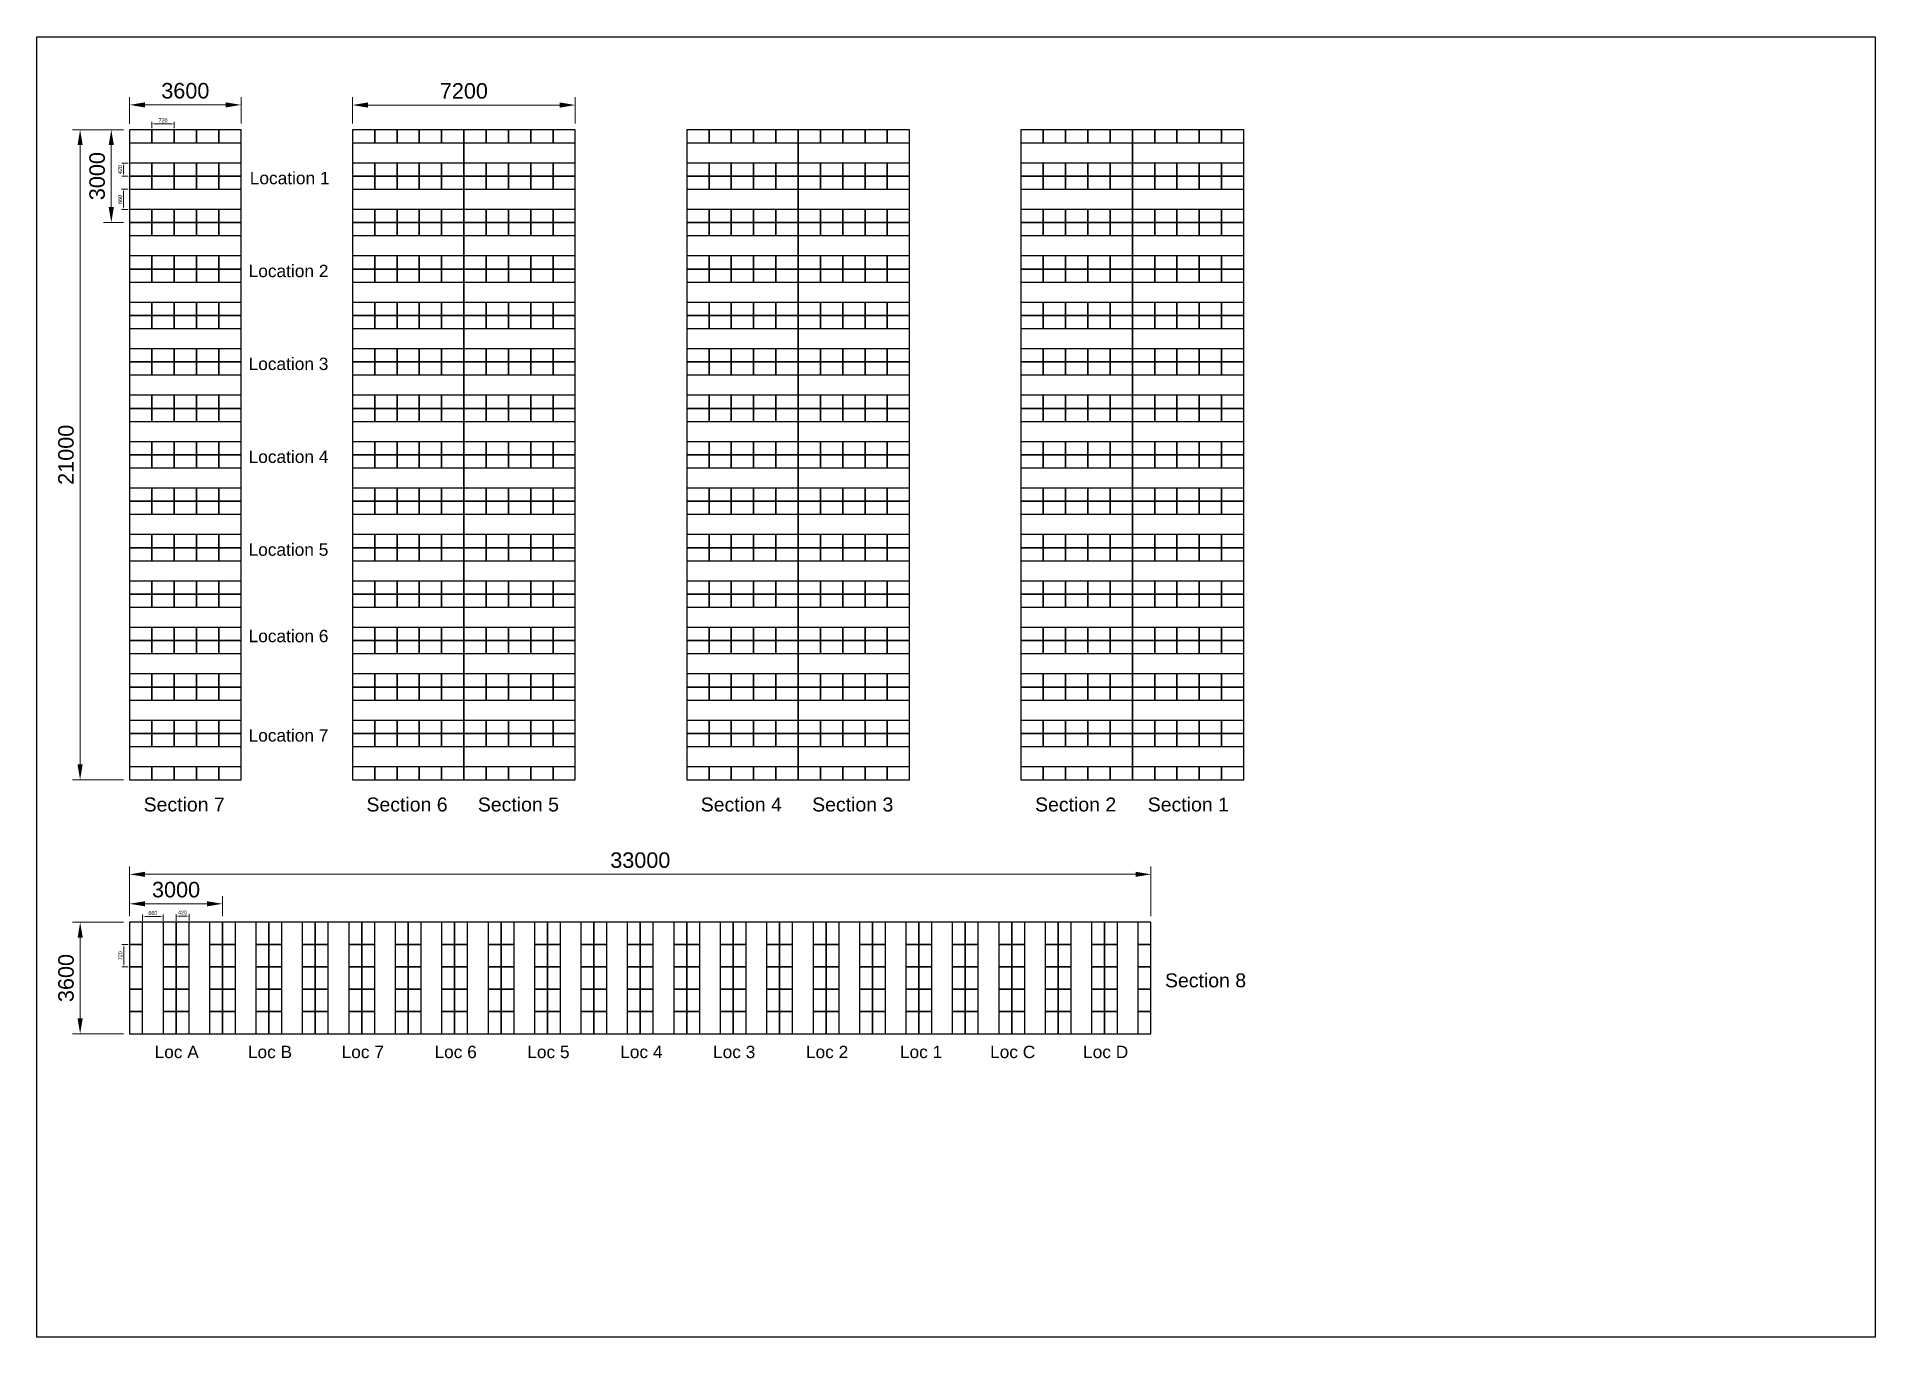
# Model space of a CAD drawing. Header units: millimetres. Extents: x 0 to 59400, y 0 to 42000.
import ezdxf

# ---------------------------------------------------------------- set-up
doc = ezdxf.new("R2010")
doc.units = ezdxf.units.MM
doc.header["$LTSCALE"] = 5
doc.linetypes.add('CENTER', pattern=[2, 1.25, -0.25, 0.25, -0.25])
doc.linetypes.add('HIDDEN', pattern=[0.375, 0.25, -0.125])
doc.layers.add('0 @ 200', color=7, linetype='Continuous')
doc.layers.add('0 @ 50', color=7, linetype='Continuous')
doc.layers.add('Center', color=1, linetype='CENTER', lineweight=13)
doc.layers.add('Discrete', color=6, linetype='HIDDEN', lineweight=13)
doc.styles.add('note', font='arial.ttf')
doc.styles.get("Standard").update_dxf_attribs({"font": 'arial.ttf'})
doc.dimstyles.new('TCVN', dxfattribs={"dimtxt": 2.5, "dimasz": 2.5, "dimexe": 1.25, "dimexo": 1, "dimgap": 1, "dimtad": 3, "dimtoh": 1, "dimdsep": 46, "dimtxsty": 'Standard', "dimcen": 0, "dimclrd": 4, "dimclre": 3, "dimclrt": 7, "dimadec": 0, "dimazin": 0, "dimtfac": 1, "dimtmove": 0, "dimatfit": 3, "dimfxl": 1, "dimtfillclr": 1, "dimtolj": 1, "dimtzin": 0, "dimlwd": 13, "dimlwe": 13, "dimarcsym": 0})

msp = doc.modelspace()

# ---------------------------------------------------------------- texts
at = {"attachment_point": 1, "style": 'note'}
for s, width, insert, char_height in [('\\pi282.40109;Location 1', 3000, (6600, 37637.142), 400), ('\\pi245.83902;Location 2', 3000, (6600, 34637.142), 400), ('\\pi243.79263;Location 3', 3000, (6600, 31637.142), 400), ('\\pi244.61119;Location 4', 3000, (6600, 28637.142), 400), ('\\pi242.29195;Location 5', 3000, (6600, 25637.142), 400), ('\\pi243.92906;Location 6', 3000, (6600, 22847.142), 400), ('\\pi243.79263;Location 7', 3000, (6600, 19637.142), 400), ('\\pi92.83765;Section 7', 2750, (3360, 17430.232), 450), ('\\pi92.99113;Section 6', 2750, (10560, 17430.232), 450), ('\\pi91.14939;Section 5', 2750, (14160, 17430.232), 450), ('\\pi93.75853;Section 4', 2750, (21360, 17430.232), 450), ('\\pi92.83765;Section 3', 2750, (24960, 17430.232), 450), ('\\pi95.13984;Section 2', 2750, (32160, 17430.232), 450), ('\\pi136.27217;Section 1', 2750, (35760, 17430.232), 450), ('\\pi92.37722;Section 8', 2750, (36360, 11750.232), 450), ('\\pi805.59345;Loc A', 3000, (3000, 9413.643), 400), ('\\pi820.87312;Loc B', 3000, (6000, 9413.643), 400), ('\\pi849.65894;Loc 7', 3000, (9000, 9413.643), 400), ('\\pi849.79536;Loc 6', 3000, (12000, 9413.643), 400), ('\\pi848.15825;Loc 5', 3000, (15000, 9413.643), 400), ('\\pi850.47749;Loc 4', 3000, (18000, 9413.643), 400), ('\\pi849.65894;Loc 3', 3000, (21000, 9413.643), 400), ('\\pi851.70532;Loc 2', 3000, (24000, 9413.643), 400), ('\\pi888.26739;Loc 1', 3000, (27000, 9413.643), 400), ('\\pi801.63711;Loc C', 3000, (30000, 9413.643), 400), ('\\pi805.45703;Loc D', 3000, (33000, 9413.643), 400)]:
    msp.add_mtext_dynamic_manual_height_columns(s, width=width, gutter_width=1, heights=[0], dxfattribs=dict(at, insert=insert, char_height=char_height))

# ---------------------------------------------------------------- blocks, each defined once
blk = doc.blocks.new('*D28')
at = {"color": 3, "linetype": 'Continuous', "lineweight": 13, "transparency": 16777216}
for p, q in [((3000, 39187), (3000, 40050)), ((6600, 39200), (6600, 40050))]:
    blk.add_line(p, q, dxfattribs=at)
at = {"color": 4, "linetype": 'Continuous', "lineweight": 13, "transparency": 16777216}
blk.add_line((3500, 39800), (6100, 39800), dxfattribs=at)
at = {"color": 4, "transparency": 16777216}
for points in [[(3500, 39883), (3500, 39716), (3000, 39800)], [(6100, 39883), (6100, 39716), (6600, 39800)]]:
    blk.add_solid(points, dxfattribs=at)
at = {"layer": 'Defpoints', "color": 0, "transparency": 16777216}
for p in [(6600, 39800), (3000, 38987), (6600, 39000)]:
    blk.add_point(p, dxfattribs=at)
at = {"color": 7, "transparency": 16777216, "insert": (4800, 40255), "char_height": 500, "attachment_point": 5}
blk.add_mtext('\\A1;3600', dxfattribs=at)
blk = doc.blocks.new('*D29')
at = {"color": 3, "linetype": 'Continuous', "lineweight": 13, "transparency": 16777216}
for p, q in [((10200, 39200), (10200, 40045)), ((17400, 39200), (17400, 40045))]:
    blk.add_line(p, q, dxfattribs=at)
at = {"color": 4, "linetype": 'Continuous', "lineweight": 13, "transparency": 16777216}
blk.add_line((10700, 39795), (16900, 39795), dxfattribs=at)
at = {"color": 4, "transparency": 16777216}
for points in [[(10700, 39879), (10700, 39712), (10200, 39795)], [(16900, 39879), (16900, 39712), (17400, 39795)]]:
    blk.add_solid(points, dxfattribs=at)
at = {"layer": 'Defpoints', "color": 0, "transparency": 16777216}
for p in [(17400, 39795), (10200, 39000), (17400, 39000)]:
    blk.add_point(p, dxfattribs=at)
at = {"color": 7, "transparency": 16777216, "insert": (13800, 40250), "char_height": 500, "attachment_point": 5}
blk.add_mtext('\\A1;7200', dxfattribs=at)
blk = doc.blocks.new('*D30')
at = {"color": 3, "linetype": 'Continuous', "lineweight": 13, "transparency": 16777216}
for p, q in [((2800, 39000), (1150, 39000)), ((2800, 18000), (1150, 18000))]:
    blk.add_line(p, q, dxfattribs=at)
at = {"color": 4, "linetype": 'Continuous', "lineweight": 13, "transparency": 16777216}
blk.add_line((1400, 18500), (1400, 38500), dxfattribs=at)
at = {"color": 4, "transparency": 16777216}
for points in [[(1317, 38500), (1483, 38500), (1400, 39000)], [(1317, 18500), (1483, 18500), (1400, 18000)]]:
    blk.add_solid(points, dxfattribs=at)
at = {"layer": 'Defpoints', "color": 0, "transparency": 16777216}
for p in [(1400, 39000), (3000, 39000), (3000, 18000)]:
    blk.add_point(p, dxfattribs=at)
at = {"color": 7, "transparency": 16777216, "insert": (945, 28500), "char_height": 500, "attachment_point": 5, "rotation": 90}
blk.add_mtext('\\A1;21000', dxfattribs=at)
blk = doc.blocks.new('*D46')
at = {"color": 3, "linetype": 'Continuous', "lineweight": 13, "transparency": 16777216}
for p, q in [((2800, 13400), (1152, 13400)), ((2800, 9800), (1152, 9800))]:
    blk.add_line(p, q, dxfattribs=at)
at = {"color": 4, "linetype": 'Continuous', "lineweight": 13, "transparency": 16777216}
blk.add_line((1402, 10300), (1402, 12900), dxfattribs=at)
at = {"color": 4, "transparency": 16777216}
for points in [[(1318, 12900), (1485, 12900), (1402, 13400)], [(1318, 10300), (1485, 10300), (1402, 9800)]]:
    blk.add_solid(points, dxfattribs=at)
at = {"layer": 'Defpoints', "color": 0, "transparency": 16777216}
for p in [(1402, 13400), (3000, 13400), (3000, 9800)]:
    blk.add_point(p, dxfattribs=at)
at = {"color": 7, "transparency": 16777216, "insert": (946, 11600), "char_height": 500, "attachment_point": 5, "rotation": 90}
blk.add_mtext('\\A1;3600', dxfattribs=at)
blk = doc.blocks.new('*D47')
at = {"color": 3, "linetype": 'Continuous', "lineweight": 13, "transparency": 16777216}
for p, q in [((3000, 13600), (3000, 15200)), ((36000, 13600), (36000, 15200))]:
    blk.add_line(p, q, dxfattribs=at)
at = {"color": 4, "linetype": 'Continuous', "lineweight": 13, "transparency": 16777216}
blk.add_line((3500, 14950), (35500, 14950), dxfattribs=at)
at = {"color": 4, "transparency": 16777216}
for points in [[(3500, 15033), (3500, 14866), (3000, 14950)], [(35500, 15033), (35500, 14866), (36000, 14950)]]:
    blk.add_solid(points, dxfattribs=at)
at = {"layer": 'Defpoints', "color": 0, "transparency": 16777216}
for p in [(36000, 14950), (3000, 13400), (36000, 13400)]:
    blk.add_point(p, dxfattribs=at)
at = {"color": 7, "transparency": 16777216, "insert": (19500, 15405), "char_height": 500, "attachment_point": 5}
blk.add_mtext('\\A1;33000', dxfattribs=at)
blk = doc.blocks.new('*D34')
at = {"color": 3, "linetype": 'Continuous', "lineweight": 13, "transparency": 16777216}
for p, q in [((3720, 39050), (3720, 39249)), ((4440, 39050), (4440, 39249))]:
    blk.add_line(p, q, dxfattribs=at)
at = {"color": 4, "linetype": 'Continuous', "lineweight": 13, "transparency": 16777216}
blk.add_line((3845, 39186), (4315, 39186), dxfattribs=at)
at = {"color": 4, "transparency": 16777216}
for points in [[(3845, 39207), (3845, 39165), (3720, 39186)], [(4315, 39207), (4315, 39165), (4440, 39186)]]:
    blk.add_solid(points, dxfattribs=at)
at = {"layer": 'Defpoints', "color": 0, "transparency": 16777216}
for p in [(3720, 39000), (4440, 39186), (4440, 39000)]:
    blk.add_point(p, dxfattribs=at)
at = {"color": 7, "transparency": 16777216, "insert": (4080, 39300), "char_height": 125, "attachment_point": 5}
blk.add_mtext('\\A1;720', dxfattribs=at)
blk = doc.blocks.new('*D35')
at = {"color": 3, "linetype": 'Continuous', "lineweight": 13, "transparency": 16777216}
for p, q in [((2950, 37920), (2744, 37920)), ((2950, 37500), (2744, 37500))]:
    blk.add_line(p, q, dxfattribs=at)
at = {"color": 4, "linetype": 'Continuous', "lineweight": 13, "transparency": 16777216}
blk.add_line((2806, 37795), (2806, 37625), dxfattribs=at)
at = {"color": 4, "transparency": 16777216}
for points in [[(2785, 37795), (2827, 37795), (2806, 37920)], [(2785, 37625), (2827, 37625), (2806, 37500)]]:
    blk.add_solid(points, dxfattribs=at)
at = {"layer": 'Defpoints', "color": 0, "transparency": 16777216}
for p in [(2806, 37500), (3000, 37920), (3000, 37500)]:
    blk.add_point(p, dxfattribs=at)
at = {"color": 7, "transparency": 16777216, "insert": (2692, 37710), "char_height": 125, "attachment_point": 5, "rotation": 90}
blk.add_mtext('\\A1;420', dxfattribs=at)
blk = doc.blocks.new('*D36')
at = {"color": 3, "linetype": 'Continuous', "lineweight": 13, "transparency": 16777216}
for p, q in [((2950, 37080), (2740, 37080)), ((2950, 36420), (2740, 36420))]:
    blk.add_line(p, q, dxfattribs=at)
at = {"color": 4, "linetype": 'Continuous', "lineweight": 13, "transparency": 16777216}
blk.add_line((2802, 36955), (2802, 36545), dxfattribs=at)
at = {"color": 4, "transparency": 16777216}
for points in [[(2781, 36955), (2823, 36955), (2802, 37080)], [(2781, 36545), (2823, 36545), (2802, 36420)]]:
    blk.add_solid(points, dxfattribs=at)
at = {"layer": 'Defpoints', "color": 0, "transparency": 16777216}
for p in [(3000, 37080), (2802, 36420), (3000, 36420)]:
    blk.add_point(p, dxfattribs=at)
at = {"color": 7, "transparency": 16777216, "insert": (2688, 36750), "char_height": 125, "attachment_point": 5, "rotation": 90}
blk.add_mtext('\\A1;660', dxfattribs=at)
blk = doc.blocks.new('*D48')
at = {"color": 3, "linetype": 'Continuous', "lineweight": 13, "transparency": 16777216}
for p, q in [((3420, 13450), (3420, 13648)), ((4080, 13450), (4080, 13648))]:
    blk.add_line(p, q, dxfattribs=at)
at = {"color": 4, "linetype": 'Continuous', "lineweight": 13, "transparency": 16777216}
blk.add_line((3545, 13586), (3955, 13586), dxfattribs=at)
at = {"color": 4, "transparency": 16777216}
for points in [[(3545, 13606), (3545, 13565), (3420, 13586)], [(3955, 13606), (3955, 13565), (4080, 13586)]]:
    blk.add_solid(points, dxfattribs=at)
at = {"layer": 'Defpoints', "color": 0, "transparency": 16777216}
for p in [(3420, 13400), (4080, 13586), (4080, 13400)]:
    blk.add_point(p, dxfattribs=at)
at = {"color": 7, "transparency": 16777216, "insert": (3750, 13699), "char_height": 125, "attachment_point": 5}
blk.add_mtext('\\A1;660', dxfattribs=at)
blk = doc.blocks.new('*D49')
at = {"color": 3, "linetype": 'Continuous', "lineweight": 13, "transparency": 16777216}
for p, q in [((4500, 13450), (4500, 13663)), ((4920, 13450), (4920, 13663))]:
    blk.add_line(p, q, dxfattribs=at)
at = {"color": 4, "linetype": 'Continuous', "lineweight": 13, "transparency": 16777216}
blk.add_line((4795, 13601), (4625, 13601), dxfattribs=at)
at = {"color": 4, "transparency": 16777216}
for points in [[(4625, 13622), (4625, 13580), (4500, 13601)], [(4795, 13622), (4795, 13580), (4920, 13601)]]:
    blk.add_solid(points, dxfattribs=at)
at = {"layer": 'Defpoints', "color": 0, "transparency": 16777216}
for p in [(4500, 13601), (4500, 13400), (4920, 13400)]:
    blk.add_point(p, dxfattribs=at)
at = {"color": 7, "transparency": 16777216, "insert": (4710, 13715), "char_height": 125, "attachment_point": 5}
blk.add_mtext('\\A1;420', dxfattribs=at)
blk = doc.blocks.new('*D50')
at = {"color": 3, "linetype": 'Continuous', "lineweight": 13, "transparency": 16777216}
for p, q in [((2950, 12680), (2752, 12680)), ((2950, 11960), (2752, 11960))]:
    blk.add_line(p, q, dxfattribs=at)
at = {"color": 4, "linetype": 'Continuous', "lineweight": 13, "transparency": 16777216}
blk.add_line((2814, 12555), (2814, 12085), dxfattribs=at)
at = {"color": 4, "transparency": 16777216}
for points in [[(2793, 12555), (2835, 12555), (2814, 12680)], [(2793, 12085), (2835, 12085), (2814, 11960)]]:
    blk.add_solid(points, dxfattribs=at)
at = {"layer": 'Defpoints', "color": 0, "transparency": 16777216}
for p in [(3000, 12680), (2814, 11960), (3000, 11960)]:
    blk.add_point(p, dxfattribs=at)
at = {"color": 7, "transparency": 16777216, "insert": (2700, 12320), "char_height": 125, "attachment_point": 5, "rotation": 90}
blk.add_mtext('\\A1;720', dxfattribs=at)
blk = doc.blocks.new('*D51')
at = {"color": 3, "linetype": 'Continuous', "lineweight": 13, "transparency": 16777216}
for p, q in [((3000, 13600), (3000, 14248)), ((6000, 13600), (6000, 14248))]:
    blk.add_line(p, q, dxfattribs=at)
at = {"color": 4, "linetype": 'Continuous', "lineweight": 13, "transparency": 16777216}
blk.add_line((3500, 13998), (5500, 13998), dxfattribs=at)
at = {"color": 4, "transparency": 16777216}
for points in [[(3500, 14081), (3500, 13915), (3000, 13998)], [(5500, 14081), (5500, 13915), (6000, 13998)]]:
    blk.add_solid(points, dxfattribs=at)
at = {"layer": 'Defpoints', "color": 0, "transparency": 16777216}
for p in [(6000, 13998), (3000, 13400), (6000, 13400)]:
    blk.add_point(p, dxfattribs=at)
at = {"color": 7, "transparency": 16777216, "insert": (4500, 14453), "char_height": 500, "attachment_point": 5}
blk.add_mtext('\\A1;3000', dxfattribs=at)
blk = doc.blocks.new('*D44')
at = {"color": 3, "linetype": 'Continuous', "lineweight": 13, "transparency": 16777216}
for p, q in [((2800, 39000), (2157, 39000)), ((2800, 36000), (2157, 36000))]:
    blk.add_line(p, q, dxfattribs=at)
at = {"color": 4, "linetype": 'Continuous', "lineweight": 13, "transparency": 16777216}
blk.add_line((2407, 36500), (2407, 38500), dxfattribs=at)
at = {"color": 4, "transparency": 16777216}
for points in [[(2324, 38500), (2491, 38500), (2407, 39000)], [(2324, 36500), (2491, 36500), (2407, 36000)]]:
    blk.add_solid(points, dxfattribs=at)
at = {"layer": 'Defpoints', "color": 0, "transparency": 16777216}
for p in [(2407, 39000), (3000, 39000), (3000, 36000)]:
    blk.add_point(p, dxfattribs=at)
at = {"color": 7, "transparency": 16777216, "insert": (1952, 37500), "char_height": 500, "attachment_point": 5, "rotation": 90}
blk.add_mtext('\\A1;3000', dxfattribs=at)

# ---------------------------------------------------------------- dimensions: what is measured, and where the dimension line sits
at = {"layer": '0 @ 200'}
for base, p1, p2, picture, middle in [((6600, 39799.762), (3000, 38986.689), (6600, 39000), '*D28', (4800, 40255.219)), ((17400, 39795.181), (10200, 39000), (17400, 39000), '*D29', (13800, 40250.467)), ((36000, 14949.636), (3000, 13400), (36000, 13400), '*D47', (19500, 15405.093)), ((6000, 13997.992), (3000, 13400), (6000, 13400), '*D51', (4500, 14453.449))]:
    dim = msp.add_linear_dim(base=base, p1=p1, p2=p2, dimstyle='TCVN', override={"dimscale": 200, "dimtix": 0, "dimtofl": 1, "dimtmove": 0, "dimatfit": 3}, dxfattribs=at)
    dim.commit()
    dim.dimension.update_dxf_attribs({"geometry": picture, "text_midpoint": middle})
for base, p1, p2, picture, middle in [((1400.021, 39000), (3000, 18000), (3000, 39000), '*D30', (944.734, 28500)), ((2407.46, 39000), (3000, 36000), (3000, 39000), '*D44', (1952.003, 37500)), ((1401.66, 13400), (3000, 9800), (3000, 13400), '*D46', (946.203, 11600))]:
    dim = msp.add_linear_dim(base=base, p1=p1, p2=p2, angle=90, dimstyle='TCVN', override={"dimscale": 200, "dimtix": 0, "dimtofl": 1, "dimtmove": 0, "dimatfit": 3}, dxfattribs=at)
    dim.commit()
    dim.dimension.update_dxf_attribs({"geometry": picture, "text_midpoint": middle})
at = {"layer": '0 @ 50'}
for base, p1, p2, picture, middle in [((4440, 39186.228), (3720, 39000), (4440, 39000), '*D34', (4080, 39300.05)), ((4080, 13585.594), (3420, 13400), (4080, 13400), '*D48', (3750, 13699.415)), ((4500, 13600.958), (4920, 13400), (4500, 13400), '*D49', (4710, 13714.779))]:
    dim = msp.add_linear_dim(base=base, p1=p1, p2=p2, dimstyle='TCVN', override={"dimscale": 50, "dimtix": 0, "dimtofl": 1, "dimtmove": 0, "dimatfit": 3}, dxfattribs=at)
    dim.commit()
    dim.dimension.update_dxf_attribs({"geometry": picture, "text_midpoint": middle})
for base, p1, p2, picture, middle in [((2806.089, 37500), (3000, 37920), (3000, 37500), '*D35', (2692.267, 37710)), ((2802.112, 36420), (3000, 37080), (3000, 36420), '*D36', (2688.291, 36750)), ((2814.002, 11960), (3000, 12680), (3000, 11960), '*D50', (2700.18, 12320))]:
    dim = msp.add_linear_dim(base=base, p1=p1, p2=p2, angle=90, dimstyle='TCVN', override={"dimscale": 50, "dimtix": 0, "dimtofl": 1, "dimtmove": 0, "dimatfit": 3}, dxfattribs=at)
    dim.commit()
    dim.dimension.update_dxf_attribs({"geometry": picture, "text_midpoint": middle})

# ---------------------------------------------------------------- linework, layer by layer
for points in [[(0, 0), (0, 42000), (59400, 42000), (59400, 0), (0, 0)], [(0, 0), (0, 42000), (59400, 42000), (59400, 0), (0, 0)], [(3000, 36000), (6600, 36000), (6600, 39000), (3000, 39000)], [(3000, 38580), (3720, 38580), (3720, 39000), (3000, 39000)], [(3720, 38580), (4440, 38580), (4440, 39000), (3720, 39000)], [(4440, 38580), (5160, 38580), (5160, 39000), (4440, 39000)], [(5160, 38580), (5880, 38580), (5880, 39000), (5160, 39000)], [(5880, 38580), (6600, 38580), (6600, 39000), (5880, 39000)], [(10200, 36000), (13800, 36000), (13800, 39000), (10200, 39000)], [(10200, 38580), (10920, 38580), (10920, 39000), (10200, 39000)], [(10920, 38580), (11640, 38580), (11640, 39000), (10920, 39000)], [(11640, 38580), (12360, 38580), (12360, 39000), (11640, 39000)], [(12360, 38580), (13080, 38580), (13080, 39000), (12360, 39000)], [(13080, 38580), (13800, 38580), (13800, 39000), (13080, 39000)], [(13800, 36000), (17400, 36000), (17400, 39000), (13800, 39000)], [(13800, 38580), (14520, 38580), (14520, 39000), (13800, 39000)], [(14520, 38580), (15240, 38580), (15240, 39000), (14520, 39000)], [(15240, 38580), (15960, 38580), (15960, 39000), (15240, 39000)], [(15960, 38580), (16680, 38580), (16680, 39000), (15960, 39000)], [(16680, 38580), (17400, 38580), (17400, 39000), (16680, 39000)], [(21000, 36000), (24600, 36000), (24600, 39000), (21000, 39000)], [(21000, 38580), (21720, 38580), (21720, 39000), (21000, 39000)], [(21720, 38580), (22440, 38580), (22440, 39000), (21720, 39000)], [(22440, 38580), (23160, 38580), (23160, 39000), (22440, 39000)], [(23160, 38580), (23880, 38580), (23880, 39000), (23160, 39000)], [(23880, 38580), (24600, 38580), (24600, 39000), (23880, 39000)], [(24600, 36000), (28200, 36000), (28200, 39000), (24600, 39000)], [(24600, 38580), (25320, 38580), (25320, 39000), (24600, 39000)], [(25320, 38580), (26040, 38580), (26040, 39000), (25320, 39000)], [(26040, 38580), (26760, 38580), (26760, 39000), (26040, 39000)], [(26760, 38580), (27480, 38580), (27480, 39000), (26760, 39000)], [(27480, 38580), (28200, 38580), (28200, 39000), (27480, 39000)], [(31800, 36000), (35400, 36000), (35400, 39000), (31800, 39000)], [(31800, 38580), (32520, 38580), (32520, 39000), (31800, 39000)], [(32520, 38580), (33240, 38580), (33240, 39000), (32520, 39000)], [(33240, 38580), (33960, 38580), (33960, 39000), (33240, 39000)], [(33960, 38580), (34680, 38580), (34680, 39000), (33960, 39000)], [(34680, 38580), (35400, 38580), (35400, 39000), (34680, 39000)], [(35400, 36000), (39000, 36000), (39000, 39000), (35400, 39000)], [(35400, 38580), (36120, 38580), (36120, 39000), (35400, 39000)], [(36120, 38580), (36840, 38580), (36840, 39000), (36120, 39000)], [(36840, 38580), (37560, 38580), (37560, 39000), (36840, 39000)], [(37560, 38580), (38280, 38580), (38280, 39000), (37560, 39000)], [(38280, 38580), (39000, 38580), (39000, 39000), (38280, 39000)], [(3000, 37500), (3720, 37500), (3720, 37920), (3000, 37920)], [(3000, 37080), (3720, 37080), (3720, 37500), (3000, 37500)], [(3720, 37500), (4440, 37500), (4440, 37920), (3720, 37920)], [(3720, 37080), (4440, 37080), (4440, 37500), (3720, 37500)], [(4440, 37500), (5160, 37500), (5160, 37920), (4440, 37920)], [(4440, 37080), (5160, 37080), (5160, 37500), (4440, 37500)], [(5160, 37500), (5880, 37500), (5880, 37920), (5160, 37920)], [(5160, 37080), (5880, 37080), (5880, 37500), (5160, 37500)], [(5880, 37500), (6600, 37500), (6600, 37920), (5880, 37920)], [(5880, 37080), (6600, 37080), (6600, 37500), (5880, 37500)], [(10200, 37500), (10920, 37500), (10920, 37920), (10200, 37920)], [(10200, 37080), (10920, 37080), (10920, 37500), (10200, 37500)], [(10920, 37500), (11640, 37500), (11640, 37920), (10920, 37920)], [(10920, 37080), (11640, 37080), (11640, 37500), (10920, 37500)], [(11640, 37500), (12360, 37500), (12360, 37920), (11640, 37920)], [(11640, 37080), (12360, 37080), (12360, 37500), (11640, 37500)], [(12360, 37500), (13080, 37500), (13080, 37920), (12360, 37920)], [(12360, 37080), (13080, 37080), (13080, 37500), (12360, 37500)], [(13080, 37500), (13800, 37500), (13800, 37920), (13080, 37920)], [(13080, 37080), (13800, 37080), (13800, 37500), (13080, 37500)], [(13800, 37500), (14520, 37500), (14520, 37920), (13800, 37920)], [(13800, 37080), (14520, 37080), (14520, 37500), (13800, 37500)], [(14520, 37500), (15240, 37500), (15240, 37920), (14520, 37920)], [(14520, 37080), (15240, 37080), (15240, 37500), (14520, 37500)], [(15240, 37500), (15960, 37500), (15960, 37920), (15240, 37920)], [(15240, 37080), (15960, 37080), (15960, 37500), (15240, 37500)], [(15960, 37500), (16680, 37500), (16680, 37920), (15960, 37920)], [(15960, 37080), (16680, 37080), (16680, 37500), (15960, 37500)], [(16680, 37500), (17400, 37500), (17400, 37920), (16680, 37920)], [(16680, 37080), (17400, 37080), (17400, 37500), (16680, 37500)], [(21000, 37500), (21720, 37500), (21720, 37920), (21000, 37920)], [(21000, 37080), (21720, 37080), (21720, 37500), (21000, 37500)], [(21720, 37500), (22440, 37500), (22440, 37920), (21720, 37920)], [(21720, 37080), (22440, 37080), (22440, 37500), (21720, 37500)], [(22440, 37500), (23160, 37500), (23160, 37920), (22440, 37920)], [(22440, 37080), (23160, 37080), (23160, 37500), (22440, 37500)], [(23160, 37500), (23880, 37500), (23880, 37920), (23160, 37920)], [(23160, 37080), (23880, 37080), (23880, 37500), (23160, 37500)], [(23880, 37500), (24600, 37500), (24600, 37920), (23880, 37920)], [(23880, 37080), (24600, 37080), (24600, 37500), (23880, 37500)], [(24600, 37500), (25320, 37500), (25320, 37920), (24600, 37920)], [(24600, 37080), (25320, 37080), (25320, 37500), (24600, 37500)], [(25320, 37500), (26040, 37500), (26040, 37920), (25320, 37920)], [(25320, 37080), (26040, 37080), (26040, 37500), (25320, 37500)], [(26040, 37500), (26760, 37500), (26760, 37920), (26040, 37920)], [(26040, 37080), (26760, 37080), (26760, 37500), (26040, 37500)], [(26760, 37500), (27480, 37500), (27480, 37920), (26760, 37920)], [(26760, 37080), (27480, 37080), (27480, 37500), (26760, 37500)], [(27480, 37500), (28200, 37500), (28200, 37920), (27480, 37920)], [(27480, 37080), (28200, 37080), (28200, 37500), (27480, 37500)], [(31800, 37500), (32520, 37500), (32520, 37920), (31800, 37920)], [(31800, 37080), (32520, 37080), (32520, 37500), (31800, 37500)], [(32520, 37500), (33240, 37500), (33240, 37920), (32520, 37920)], [(32520, 37080), (33240, 37080), (33240, 37500), (32520, 37500)], [(33240, 37500), (33960, 37500), (33960, 37920), (33240, 37920)], [(33240, 37080), (33960, 37080), (33960, 37500), (33240, 37500)], [(33960, 37500), (34680, 37500), (34680, 37920), (33960, 37920)], [(33960, 37080), (34680, 37080), (34680, 37500), (33960, 37500)], [(34680, 37500), (35400, 37500), (35400, 37920), (34680, 37920)], [(34680, 37080), (35400, 37080), (35400, 37500), (34680, 37500)], [(35400, 37500), (36120, 37500), (36120, 37920), (35400, 37920)], [(35400, 37080), (36120, 37080), (36120, 37500), (35400, 37500)], [(36120, 37500), (36840, 37500), (36840, 37920), (36120, 37920)], [(36120, 37080), (36840, 37080), (36840, 37500), (36120, 37500)], [(36840, 37500), (37560, 37500), (37560, 37920), (36840, 37920)], [(36840, 37080), (37560, 37080), (37560, 37500), (36840, 37500)], [(37560, 37500), (38280, 37500), (38280, 37920), (37560, 37920)], [(37560, 37080), (38280, 37080), (38280, 37500), (37560, 37500)], [(38280, 37500), (39000, 37500), (39000, 37920), (38280, 37920)], [(38280, 37080), (39000, 37080), (39000, 37500), (38280, 37500)], [(3000, 36000), (3720, 36000), (3720, 36420), (3000, 36420)], [(3720, 36000), (4440, 36000), (4440, 36420), (3720, 36420)], [(4440, 36000), (5160, 36000), (5160, 36420), (4440, 36420)], [(5160, 36000), (5880, 36000), (5880, 36420), (5160, 36420)], [(5880, 36000), (6600, 36000), (6600, 36420), (5880, 36420)], [(10200, 36000), (10920, 36000), (10920, 36420), (10200, 36420)], [(10920, 36000), (11640, 36000), (11640, 36420), (10920, 36420)], [(11640, 36000), (12360, 36000), (12360, 36420), (11640, 36420)], [(12360, 36000), (13080, 36000), (13080, 36420), (12360, 36420)], [(13080, 36000), (13800, 36000), (13800, 36420), (13080, 36420)], [(13800, 36000), (14520, 36000), (14520, 36420), (13800, 36420)], [(14520, 36000), (15240, 36000), (15240, 36420), (14520, 36420)], [(15240, 36000), (15960, 36000), (15960, 36420), (15240, 36420)], [(15960, 36000), (16680, 36000), (16680, 36420), (15960, 36420)], [(16680, 36000), (17400, 36000), (17400, 36420), (16680, 36420)], [(21000, 36000), (21720, 36000), (21720, 36420), (21000, 36420)], [(21720, 36000), (22440, 36000), (22440, 36420), (21720, 36420)], [(22440, 36000), (23160, 36000), (23160, 36420), (22440, 36420)], [(23160, 36000), (23880, 36000), (23880, 36420), (23160, 36420)], [(23880, 36000), (24600, 36000), (24600, 36420), (23880, 36420)], [(24600, 36000), (25320, 36000), (25320, 36420), (24600, 36420)], [(25320, 36000), (26040, 36000), (26040, 36420), (25320, 36420)], [(26040, 36000), (26760, 36000), (26760, 36420), (26040, 36420)], [(26760, 36000), (27480, 36000), (27480, 36420), (26760, 36420)], [(27480, 36000), (28200, 36000), (28200, 36420), (27480, 36420)], [(31800, 36000), (32520, 36000), (32520, 36420), (31800, 36420)], [(32520, 36000), (33240, 36000), (33240, 36420), (32520, 36420)], [(33240, 36000), (33960, 36000), (33960, 36420), (33240, 36420)], [(33960, 36000), (34680, 36000), (34680, 36420), (33960, 36420)], [(34680, 36000), (35400, 36000), (35400, 36420), (34680, 36420)], [(35400, 36000), (36120, 36000), (36120, 36420), (35400, 36420)], [(36120, 36000), (36840, 36000), (36840, 36420), (36120, 36420)], [(36840, 36000), (37560, 36000), (37560, 36420), (36840, 36420)], [(37560, 36000), (38280, 36000), (38280, 36420), (37560, 36420)], [(38280, 36000), (39000, 36000), (39000, 36420), (38280, 36420)], [(3000, 33000), (6600, 33000), (6600, 36000), (3000, 36000)], [(3000, 35580), (3720, 35580), (3720, 36000), (3000, 36000)], [(3720, 35580), (4440, 35580), (4440, 36000), (3720, 36000)], [(4440, 35580), (5160, 35580), (5160, 36000), (4440, 36000)], [(5160, 35580), (5880, 35580), (5880, 36000), (5160, 36000)], [(5880, 35580), (6600, 35580), (6600, 36000), (5880, 36000)], [(10200, 33000), (13800, 33000), (13800, 36000), (10200, 36000)], [(10200, 35580), (10920, 35580), (10920, 36000), (10200, 36000)], [(10920, 35580), (11640, 35580), (11640, 36000), (10920, 36000)], [(11640, 35580), (12360, 35580), (12360, 36000), (11640, 36000)], [(12360, 35580), (13080, 35580), (13080, 36000), (12360, 36000)], [(13080, 35580), (13800, 35580), (13800, 36000), (13080, 36000)], [(13800, 33000), (17400, 33000), (17400, 36000), (13800, 36000)], [(13800, 35580), (14520, 35580), (14520, 36000), (13800, 36000)], [(14520, 35580), (15240, 35580), (15240, 36000), (14520, 36000)], [(15240, 35580), (15960, 35580), (15960, 36000), (15240, 36000)], [(15960, 35580), (16680, 35580), (16680, 36000), (15960, 36000)], [(16680, 35580), (17400, 35580), (17400, 36000), (16680, 36000)], [(21000, 33000), (24600, 33000), (24600, 36000), (21000, 36000)], [(21000, 35580), (21720, 35580), (21720, 36000), (21000, 36000)], [(21720, 35580), (22440, 35580), (22440, 36000), (21720, 36000)], [(22440, 35580), (23160, 35580), (23160, 36000), (22440, 36000)], [(23160, 35580), (23880, 35580), (23880, 36000), (23160, 36000)], [(23880, 35580), (24600, 35580), (24600, 36000), (23880, 36000)], [(24600, 33000), (28200, 33000), (28200, 36000), (24600, 36000)], [(24600, 35580), (25320, 35580), (25320, 36000), (24600, 36000)], [(25320, 35580), (26040, 35580), (26040, 36000), (25320, 36000)], [(26040, 35580), (26760, 35580), (26760, 36000), (26040, 36000)], [(26760, 35580), (27480, 35580), (27480, 36000), (26760, 36000)], [(27480, 35580), (28200, 35580), (28200, 36000), (27480, 36000)], [(31800, 33000), (35400, 33000), (35400, 36000), (31800, 36000)], [(31800, 35580), (32520, 35580), (32520, 36000), (31800, 36000)], [(32520, 35580), (33240, 35580), (33240, 36000), (32520, 36000)], [(33240, 35580), (33960, 35580), (33960, 36000), (33240, 36000)], [(33960, 35580), (34680, 35580), (34680, 36000), (33960, 36000)], [(34680, 35580), (35400, 35580), (35400, 36000), (34680, 36000)], [(35400, 33000), (39000, 33000), (39000, 36000), (35400, 36000)], [(35400, 35580), (36120, 35580), (36120, 36000), (35400, 36000)], [(36120, 35580), (36840, 35580), (36840, 36000), (36120, 36000)], [(36840, 35580), (37560, 35580), (37560, 36000), (36840, 36000)], [(37560, 35580), (38280, 35580), (38280, 36000), (37560, 36000)], [(38280, 35580), (39000, 35580), (39000, 36000), (38280, 36000)], [(3000, 34500), (3720, 34500), (3720, 34920), (3000, 34920)], [(3000, 34080), (3720, 34080), (3720, 34500), (3000, 34500)], [(3720, 34500), (4440, 34500), (4440, 34920), (3720, 34920)], [(3720, 34080), (4440, 34080), (4440, 34500), (3720, 34500)], [(4440, 34500), (5160, 34500), (5160, 34920), (4440, 34920)], [(4440, 34080), (5160, 34080), (5160, 34500), (4440, 34500)], [(5160, 34500), (5880, 34500), (5880, 34920), (5160, 34920)], [(5160, 34080), (5880, 34080), (5880, 34500), (5160, 34500)], [(5880, 34500), (6600, 34500), (6600, 34920), (5880, 34920)], [(5880, 34080), (6600, 34080), (6600, 34500), (5880, 34500)], [(10200, 34500), (10920, 34500), (10920, 34920), (10200, 34920)], [(10200, 34080), (10920, 34080), (10920, 34500), (10200, 34500)], [(10920, 34500), (11640, 34500), (11640, 34920), (10920, 34920)], [(10920, 34080), (11640, 34080), (11640, 34500), (10920, 34500)], [(11640, 34500), (12360, 34500), (12360, 34920), (11640, 34920)], [(11640, 34080), (12360, 34080), (12360, 34500), (11640, 34500)], [(12360, 34500), (13080, 34500), (13080, 34920), (12360, 34920)], [(12360, 34080), (13080, 34080), (13080, 34500), (12360, 34500)], [(13080, 34500), (13800, 34500), (13800, 34920), (13080, 34920)], [(13080, 34080), (13800, 34080), (13800, 34500), (13080, 34500)], [(13800, 34500), (14520, 34500), (14520, 34920), (13800, 34920)], [(13800, 34080), (14520, 34080), (14520, 34500), (13800, 34500)], [(14520, 34500), (15240, 34500), (15240, 34920), (14520, 34920)], [(14520, 34080), (15240, 34080), (15240, 34500), (14520, 34500)], [(15240, 34500), (15960, 34500), (15960, 34920), (15240, 34920)], [(15240, 34080), (15960, 34080), (15960, 34500), (15240, 34500)], [(15960, 34500), (16680, 34500), (16680, 34920), (15960, 34920)], [(15960, 34080), (16680, 34080), (16680, 34500), (15960, 34500)], [(16680, 34500), (17400, 34500), (17400, 34920), (16680, 34920)], [(16680, 34080), (17400, 34080), (17400, 34500), (16680, 34500)], [(21000, 34500), (21720, 34500), (21720, 34920), (21000, 34920)], [(21000, 34080), (21720, 34080), (21720, 34500), (21000, 34500)], [(21720, 34500), (22440, 34500), (22440, 34920), (21720, 34920)], [(21720, 34080), (22440, 34080), (22440, 34500), (21720, 34500)], [(22440, 34500), (23160, 34500), (23160, 34920), (22440, 34920)], [(22440, 34080), (23160, 34080), (23160, 34500), (22440, 34500)], [(23160, 34500), (23880, 34500), (23880, 34920), (23160, 34920)], [(23160, 34080), (23880, 34080), (23880, 34500), (23160, 34500)], [(23880, 34500), (24600, 34500), (24600, 34920), (23880, 34920)], [(23880, 34080), (24600, 34080), (24600, 34500), (23880, 34500)], [(24600, 34500), (25320, 34500), (25320, 34920), (24600, 34920)], [(24600, 34080), (25320, 34080), (25320, 34500), (24600, 34500)], [(25320, 34500), (26040, 34500), (26040, 34920), (25320, 34920)], [(25320, 34080), (26040, 34080), (26040, 34500), (25320, 34500)], [(26040, 34500), (26760, 34500), (26760, 34920), (26040, 34920)], [(26040, 34080), (26760, 34080), (26760, 34500), (26040, 34500)], [(26760, 34500), (27480, 34500), (27480, 34920), (26760, 34920)], [(26760, 34080), (27480, 34080), (27480, 34500), (26760, 34500)], [(27480, 34500), (28200, 34500), (28200, 34920), (27480, 34920)], [(27480, 34080), (28200, 34080), (28200, 34500), (27480, 34500)], [(31800, 34500), (32520, 34500), (32520, 34920), (31800, 34920)], [(31800, 34080), (32520, 34080), (32520, 34500), (31800, 34500)], [(32520, 34500), (33240, 34500), (33240, 34920), (32520, 34920)], [(32520, 34080), (33240, 34080), (33240, 34500), (32520, 34500)], [(33240, 34500), (33960, 34500), (33960, 34920), (33240, 34920)], [(33240, 34080), (33960, 34080), (33960, 34500), (33240, 34500)], [(33960, 34500), (34680, 34500), (34680, 34920), (33960, 34920)], [(33960, 34080), (34680, 34080), (34680, 34500), (33960, 34500)], [(34680, 34500), (35400, 34500), (35400, 34920), (34680, 34920)], [(34680, 34080), (35400, 34080), (35400, 34500), (34680, 34500)], [(35400, 34500), (36120, 34500), (36120, 34920), (35400, 34920)], [(35400, 34080), (36120, 34080), (36120, 34500), (35400, 34500)], [(36120, 34500), (36840, 34500), (36840, 34920), (36120, 34920)], [(36120, 34080), (36840, 34080), (36840, 34500), (36120, 34500)], [(36840, 34500), (37560, 34500), (37560, 34920), (36840, 34920)], [(36840, 34080), (37560, 34080), (37560, 34500), (36840, 34500)], [(37560, 34500), (38280, 34500), (38280, 34920), (37560, 34920)], [(37560, 34080), (38280, 34080), (38280, 34500), (37560, 34500)], [(38280, 34500), (39000, 34500), (39000, 34920), (38280, 34920)], [(38280, 34080), (39000, 34080), (39000, 34500), (38280, 34500)], [(3000, 33000), (3720, 33000), (3720, 33420), (3000, 33420)], [(3720, 33000), (4440, 33000), (4440, 33420), (3720, 33420)], [(4440, 33000), (5160, 33000), (5160, 33420), (4440, 33420)], [(5160, 33000), (5880, 33000), (5880, 33420), (5160, 33420)], [(5880, 33000), (6600, 33000), (6600, 33420), (5880, 33420)], [(10200, 33000), (10920, 33000), (10920, 33420), (10200, 33420)], [(10920, 33000), (11640, 33000), (11640, 33420), (10920, 33420)], [(11640, 33000), (12360, 33000), (12360, 33420), (11640, 33420)], [(12360, 33000), (13080, 33000), (13080, 33420), (12360, 33420)], [(13080, 33000), (13800, 33000), (13800, 33420), (13080, 33420)], [(13800, 33000), (14520, 33000), (14520, 33420), (13800, 33420)], [(14520, 33000), (15240, 33000), (15240, 33420), (14520, 33420)], [(15240, 33000), (15960, 33000), (15960, 33420), (15240, 33420)], [(15960, 33000), (16680, 33000), (16680, 33420), (15960, 33420)], [(16680, 33000), (17400, 33000), (17400, 33420), (16680, 33420)], [(21000, 33000), (21720, 33000), (21720, 33420), (21000, 33420)], [(21720, 33000), (22440, 33000), (22440, 33420), (21720, 33420)], [(22440, 33000), (23160, 33000), (23160, 33420), (22440, 33420)], [(23160, 33000), (23880, 33000), (23880, 33420), (23160, 33420)], [(23880, 33000), (24600, 33000), (24600, 33420), (23880, 33420)], [(24600, 33000), (25320, 33000), (25320, 33420), (24600, 33420)], [(25320, 33000), (26040, 33000), (26040, 33420), (25320, 33420)], [(26040, 33000), (26760, 33000), (26760, 33420), (26040, 33420)], [(26760, 33000), (27480, 33000), (27480, 33420), (26760, 33420)], [(27480, 33000), (28200, 33000), (28200, 33420), (27480, 33420)], [(31800, 33000), (32520, 33000), (32520, 33420), (31800, 33420)], [(32520, 33000), (33240, 33000), (33240, 33420), (32520, 33420)], [(33240, 33000), (33960, 33000), (33960, 33420), (33240, 33420)], [(33960, 33000), (34680, 33000), (34680, 33420), (33960, 33420)], [(34680, 33000), (35400, 33000), (35400, 33420), (34680, 33420)], [(35400, 33000), (36120, 33000), (36120, 33420), (35400, 33420)], [(36120, 33000), (36840, 33000), (36840, 33420), (36120, 33420)], [(36840, 33000), (37560, 33000), (37560, 33420), (36840, 33420)], [(37560, 33000), (38280, 33000), (38280, 33420), (37560, 33420)], [(38280, 33000), (39000, 33000), (39000, 33420), (38280, 33420)], [(3000, 30000), (6600, 30000), (6600, 33000), (3000, 33000)], [(3000, 32580), (3720, 32580), (3720, 33000), (3000, 33000)], [(3720, 32580), (4440, 32580), (4440, 33000), (3720, 33000)], [(4440, 32580), (5160, 32580), (5160, 33000), (4440, 33000)], [(5160, 32580), (5880, 32580), (5880, 33000), (5160, 33000)], [(5880, 32580), (6600, 32580), (6600, 33000), (5880, 33000)], [(10200, 30000), (13800, 30000), (13800, 33000), (10200, 33000)], [(10200, 32580), (10920, 32580), (10920, 33000), (10200, 33000)], [(10920, 32580), (11640, 32580), (11640, 33000), (10920, 33000)], [(11640, 32580), (12360, 32580), (12360, 33000), (11640, 33000)], [(12360, 32580), (13080, 32580), (13080, 33000), (12360, 33000)], [(13080, 32580), (13800, 32580), (13800, 33000), (13080, 33000)], [(13800, 30000), (17400, 30000), (17400, 33000), (13800, 33000)], [(13800, 32580), (14520, 32580), (14520, 33000), (13800, 33000)], [(14520, 32580), (15240, 32580), (15240, 33000), (14520, 33000)], [(15240, 32580), (15960, 32580), (15960, 33000), (15240, 33000)], [(15960, 32580), (16680, 32580), (16680, 33000), (15960, 33000)], [(16680, 32580), (17400, 32580), (17400, 33000), (16680, 33000)], [(21000, 30000), (24600, 30000), (24600, 33000), (21000, 33000)], [(21000, 32580), (21720, 32580), (21720, 33000), (21000, 33000)], [(21720, 32580), (22440, 32580), (22440, 33000), (21720, 33000)], [(22440, 32580), (23160, 32580), (23160, 33000), (22440, 33000)], [(23160, 32580), (23880, 32580), (23880, 33000), (23160, 33000)], [(23880, 32580), (24600, 32580), (24600, 33000), (23880, 33000)], [(24600, 30000), (28200, 30000), (28200, 33000), (24600, 33000)], [(24600, 32580), (25320, 32580), (25320, 33000), (24600, 33000)], [(25320, 32580), (26040, 32580), (26040, 33000), (25320, 33000)], [(26040, 32580), (26760, 32580), (26760, 33000), (26040, 33000)], [(26760, 32580), (27480, 32580), (27480, 33000), (26760, 33000)], [(27480, 32580), (28200, 32580), (28200, 33000), (27480, 33000)], [(31800, 30000), (35400, 30000), (35400, 33000), (31800, 33000)], [(31800, 32580), (32520, 32580), (32520, 33000), (31800, 33000)], [(32520, 32580), (33240, 32580), (33240, 33000), (32520, 33000)], [(33240, 32580), (33960, 32580), (33960, 33000), (33240, 33000)], [(33960, 32580), (34680, 32580), (34680, 33000), (33960, 33000)], [(34680, 32580), (35400, 32580), (35400, 33000), (34680, 33000)], [(35400, 30000), (39000, 30000), (39000, 33000), (35400, 33000)], [(35400, 32580), (36120, 32580), (36120, 33000), (35400, 33000)], [(36120, 32580), (36840, 32580), (36840, 33000), (36120, 33000)], [(36840, 32580), (37560, 32580), (37560, 33000), (36840, 33000)], [(37560, 32580), (38280, 32580), (38280, 33000), (37560, 33000)], [(38280, 32580), (39000, 32580), (39000, 33000), (38280, 33000)], [(3000, 31500), (3720, 31500), (3720, 31920), (3000, 31920)], [(3000, 31080), (3720, 31080), (3720, 31500), (3000, 31500)], [(3720, 31500), (4440, 31500), (4440, 31920), (3720, 31920)], [(3720, 31080), (4440, 31080), (4440, 31500), (3720, 31500)], [(4440, 31500), (5160, 31500), (5160, 31920), (4440, 31920)], [(4440, 31080), (5160, 31080), (5160, 31500), (4440, 31500)], [(5160, 31500), (5880, 31500), (5880, 31920), (5160, 31920)], [(5160, 31080), (5880, 31080), (5880, 31500), (5160, 31500)], [(5880, 31500), (6600, 31500), (6600, 31920), (5880, 31920)], [(5880, 31080), (6600, 31080), (6600, 31500), (5880, 31500)], [(10200, 31500), (10920, 31500), (10920, 31920), (10200, 31920)], [(10200, 31080), (10920, 31080), (10920, 31500), (10200, 31500)], [(10920, 31500), (11640, 31500), (11640, 31920), (10920, 31920)], [(10920, 31080), (11640, 31080), (11640, 31500), (10920, 31500)], [(11640, 31500), (12360, 31500), (12360, 31920), (11640, 31920)], [(11640, 31080), (12360, 31080), (12360, 31500), (11640, 31500)], [(12360, 31500), (13080, 31500), (13080, 31920), (12360, 31920)], [(12360, 31080), (13080, 31080), (13080, 31500), (12360, 31500)], [(13080, 31500), (13800, 31500), (13800, 31920), (13080, 31920)], [(13080, 31080), (13800, 31080), (13800, 31500), (13080, 31500)], [(13800, 31500), (14520, 31500), (14520, 31920), (13800, 31920)], [(13800, 31080), (14520, 31080), (14520, 31500), (13800, 31500)], [(14520, 31500), (15240, 31500), (15240, 31920), (14520, 31920)], [(14520, 31080), (15240, 31080), (15240, 31500), (14520, 31500)], [(15240, 31500), (15960, 31500), (15960, 31920), (15240, 31920)], [(15240, 31080), (15960, 31080), (15960, 31500), (15240, 31500)], [(15960, 31500), (16680, 31500), (16680, 31920), (15960, 31920)], [(15960, 31080), (16680, 31080), (16680, 31500), (15960, 31500)], [(16680, 31500), (17400, 31500), (17400, 31920), (16680, 31920)], [(16680, 31080), (17400, 31080), (17400, 31500), (16680, 31500)], [(21000, 31500), (21720, 31500), (21720, 31920), (21000, 31920)], [(21000, 31080), (21720, 31080), (21720, 31500), (21000, 31500)], [(21720, 31500), (22440, 31500), (22440, 31920), (21720, 31920)], [(21720, 31080), (22440, 31080), (22440, 31500), (21720, 31500)], [(22440, 31500), (23160, 31500), (23160, 31920), (22440, 31920)], [(22440, 31080), (23160, 31080), (23160, 31500), (22440, 31500)], [(23160, 31500), (23880, 31500), (23880, 31920), (23160, 31920)], [(23160, 31080), (23880, 31080), (23880, 31500), (23160, 31500)], [(23880, 31500), (24600, 31500), (24600, 31920), (23880, 31920)], [(23880, 31080), (24600, 31080), (24600, 31500), (23880, 31500)], [(24600, 31500), (25320, 31500), (25320, 31920), (24600, 31920)], [(24600, 31080), (25320, 31080), (25320, 31500), (24600, 31500)], [(25320, 31500), (26040, 31500), (26040, 31920), (25320, 31920)], [(25320, 31080), (26040, 31080), (26040, 31500), (25320, 31500)], [(26040, 31500), (26760, 31500), (26760, 31920), (26040, 31920)], [(26040, 31080), (26760, 31080), (26760, 31500), (26040, 31500)], [(26760, 31500), (27480, 31500), (27480, 31920), (26760, 31920)], [(26760, 31080), (27480, 31080), (27480, 31500), (26760, 31500)], [(27480, 31500), (28200, 31500), (28200, 31920), (27480, 31920)], [(27480, 31080), (28200, 31080), (28200, 31500), (27480, 31500)], [(31800, 31500), (32520, 31500), (32520, 31920), (31800, 31920)], [(31800, 31080), (32520, 31080), (32520, 31500), (31800, 31500)], [(32520, 31500), (33240, 31500), (33240, 31920), (32520, 31920)], [(32520, 31080), (33240, 31080), (33240, 31500), (32520, 31500)], [(33240, 31500), (33960, 31500), (33960, 31920), (33240, 31920)], [(33240, 31080), (33960, 31080), (33960, 31500), (33240, 31500)], [(33960, 31500), (34680, 31500), (34680, 31920), (33960, 31920)], [(33960, 31080), (34680, 31080), (34680, 31500), (33960, 31500)], [(34680, 31500), (35400, 31500), (35400, 31920), (34680, 31920)], [(34680, 31080), (35400, 31080), (35400, 31500), (34680, 31500)], [(35400, 31500), (36120, 31500), (36120, 31920), (35400, 31920)], [(35400, 31080), (36120, 31080), (36120, 31500), (35400, 31500)], [(36120, 31500), (36840, 31500), (36840, 31920), (36120, 31920)], [(36120, 31080), (36840, 31080), (36840, 31500), (36120, 31500)], [(36840, 31500), (37560, 31500), (37560, 31920), (36840, 31920)], [(36840, 31080), (37560, 31080), (37560, 31500), (36840, 31500)], [(37560, 31500), (38280, 31500), (38280, 31920), (37560, 31920)], [(37560, 31080), (38280, 31080), (38280, 31500), (37560, 31500)], [(38280, 31500), (39000, 31500), (39000, 31920), (38280, 31920)], [(38280, 31080), (39000, 31080), (39000, 31500), (38280, 31500)], [(3000, 30000), (3720, 30000), (3720, 30420), (3000, 30420)], [(3720, 30000), (4440, 30000), (4440, 30420), (3720, 30420)], [(4440, 30000), (5160, 30000), (5160, 30420), (4440, 30420)], [(5160, 30000), (5880, 30000), (5880, 30420), (5160, 30420)], [(5880, 30000), (6600, 30000), (6600, 30420), (5880, 30420)], [(10200, 30000), (10920, 30000), (10920, 30420), (10200, 30420)], [(10920, 30000), (11640, 30000), (11640, 30420), (10920, 30420)], [(11640, 30000), (12360, 30000), (12360, 30420), (11640, 30420)], [(12360, 30000), (13080, 30000), (13080, 30420), (12360, 30420)], [(13080, 30000), (13800, 30000), (13800, 30420), (13080, 30420)], [(13800, 30000), (14520, 30000), (14520, 30420), (13800, 30420)], [(14520, 30000), (15240, 30000), (15240, 30420), (14520, 30420)], [(15240, 30000), (15960, 30000), (15960, 30420), (15240, 30420)], [(15960, 30000), (16680, 30000), (16680, 30420), (15960, 30420)], [(16680, 30000), (17400, 30000), (17400, 30420), (16680, 30420)], [(21000, 30000), (21720, 30000), (21720, 30420), (21000, 30420)], [(21720, 30000), (22440, 30000), (22440, 30420), (21720, 30420)], [(22440, 30000), (23160, 30000), (23160, 30420), (22440, 30420)], [(23160, 30000), (23880, 30000), (23880, 30420), (23160, 30420)], [(23880, 30000), (24600, 30000), (24600, 30420), (23880, 30420)], [(24600, 30000), (25320, 30000), (25320, 30420), (24600, 30420)], [(25320, 30000), (26040, 30000), (26040, 30420), (25320, 30420)], [(26040, 30000), (26760, 30000), (26760, 30420), (26040, 30420)], [(26760, 30000), (27480, 30000), (27480, 30420), (26760, 30420)], [(27480, 30000), (28200, 30000), (28200, 30420), (27480, 30420)], [(31800, 30000), (32520, 30000), (32520, 30420), (31800, 30420)], [(32520, 30000), (33240, 30000), (33240, 30420), (32520, 30420)], [(33240, 30000), (33960, 30000), (33960, 30420), (33240, 30420)], [(33960, 30000), (34680, 30000), (34680, 30420), (33960, 30420)], [(34680, 30000), (35400, 30000), (35400, 30420), (34680, 30420)], [(35400, 30000), (36120, 30000), (36120, 30420), (35400, 30420)], [(36120, 30000), (36840, 30000), (36840, 30420), (36120, 30420)], [(36840, 30000), (37560, 30000), (37560, 30420), (36840, 30420)], [(37560, 30000), (38280, 30000), (38280, 30420), (37560, 30420)], [(38280, 30000), (39000, 30000), (39000, 30420), (38280, 30420)], [(3000, 27000), (6600, 27000), (6600, 30000), (3000, 30000)], [(3000, 29580), (3720, 29580), (3720, 30000), (3000, 30000)], [(3720, 29580), (4440, 29580), (4440, 30000), (3720, 30000)], [(4440, 29580), (5160, 29580), (5160, 30000), (4440, 30000)], [(5160, 29580), (5880, 29580), (5880, 30000), (5160, 30000)], [(5880, 29580), (6600, 29580), (6600, 30000), (5880, 30000)], [(10200, 27000), (13800, 27000), (13800, 30000), (10200, 30000)], [(10200, 29580), (10920, 29580), (10920, 30000), (10200, 30000)], [(10920, 29580), (11640, 29580), (11640, 30000), (10920, 30000)], [(11640, 29580), (12360, 29580), (12360, 30000), (11640, 30000)], [(12360, 29580), (13080, 29580), (13080, 30000), (12360, 30000)], [(13080, 29580), (13800, 29580), (13800, 30000), (13080, 30000)], [(13800, 27000), (17400, 27000), (17400, 30000), (13800, 30000)], [(13800, 29580), (14520, 29580), (14520, 30000), (13800, 30000)], [(14520, 29580), (15240, 29580), (15240, 30000), (14520, 30000)], [(15240, 29580), (15960, 29580), (15960, 30000), (15240, 30000)], [(15960, 29580), (16680, 29580), (16680, 30000), (15960, 30000)], [(16680, 29580), (17400, 29580), (17400, 30000), (16680, 30000)], [(21000, 27000), (24600, 27000), (24600, 30000), (21000, 30000)], [(21000, 29580), (21720, 29580), (21720, 30000), (21000, 30000)], [(21720, 29580), (22440, 29580), (22440, 30000), (21720, 30000)], [(22440, 29580), (23160, 29580), (23160, 30000), (22440, 30000)], [(23160, 29580), (23880, 29580), (23880, 30000), (23160, 30000)], [(23880, 29580), (24600, 29580), (24600, 30000), (23880, 30000)], [(24600, 27000), (28200, 27000), (28200, 30000), (24600, 30000)], [(24600, 29580), (25320, 29580), (25320, 30000), (24600, 30000)], [(25320, 29580), (26040, 29580), (26040, 30000), (25320, 30000)], [(26040, 29580), (26760, 29580), (26760, 30000), (26040, 30000)], [(26760, 29580), (27480, 29580), (27480, 30000), (26760, 30000)], [(27480, 29580), (28200, 29580), (28200, 30000), (27480, 30000)], [(31800, 27000), (35400, 27000), (35400, 30000), (31800, 30000)], [(31800, 29580), (32520, 29580), (32520, 30000), (31800, 30000)], [(32520, 29580), (33240, 29580), (33240, 30000), (32520, 30000)], [(33240, 29580), (33960, 29580), (33960, 30000), (33240, 30000)], [(33960, 29580), (34680, 29580), (34680, 30000), (33960, 30000)], [(34680, 29580), (35400, 29580), (35400, 30000), (34680, 30000)], [(35400, 27000), (39000, 27000), (39000, 30000), (35400, 30000)], [(35400, 29580), (36120, 29580), (36120, 30000), (35400, 30000)], [(36120, 29580), (36840, 29580), (36840, 30000), (36120, 30000)], [(36840, 29580), (37560, 29580), (37560, 30000), (36840, 30000)], [(37560, 29580), (38280, 29580), (38280, 30000), (37560, 30000)], [(38280, 29580), (39000, 29580), (39000, 30000), (38280, 30000)], [(3000, 28500), (3720, 28500), (3720, 28920), (3000, 28920)], [(3720, 28500), (4440, 28500), (4440, 28920), (3720, 28920)], [(4440, 28500), (5160, 28500), (5160, 28920), (4440, 28920)], [(5160, 28500), (5880, 28500), (5880, 28920), (5160, 28920)], [(5880, 28500), (6600, 28500), (6600, 28920), (5880, 28920)], [(10200, 28500), (10920, 28500), (10920, 28920), (10200, 28920)], [(10920, 28500), (11640, 28500), (11640, 28920), (10920, 28920)], [(11640, 28500), (12360, 28500), (12360, 28920), (11640, 28920)], [(12360, 28500), (13080, 28500), (13080, 28920), (12360, 28920)], [(13080, 28500), (13800, 28500), (13800, 28920), (13080, 28920)], [(13800, 28500), (14520, 28500), (14520, 28920), (13800, 28920)], [(14520, 28500), (15240, 28500), (15240, 28920), (14520, 28920)], [(15240, 28500), (15960, 28500), (15960, 28920), (15240, 28920)], [(15960, 28500), (16680, 28500), (16680, 28920), (15960, 28920)], [(16680, 28500), (17400, 28500), (17400, 28920), (16680, 28920)], [(21000, 28500), (21720, 28500), (21720, 28920), (21000, 28920)], [(21720, 28500), (22440, 28500), (22440, 28920), (21720, 28920)], [(22440, 28500), (23160, 28500), (23160, 28920), (22440, 28920)], [(23160, 28500), (23880, 28500), (23880, 28920), (23160, 28920)], [(23880, 28500), (24600, 28500), (24600, 28920), (23880, 28920)], [(24600, 28500), (25320, 28500), (25320, 28920), (24600, 28920)], [(25320, 28500), (26040, 28500), (26040, 28920), (25320, 28920)], [(26040, 28500), (26760, 28500), (26760, 28920), (26040, 28920)], [(26760, 28500), (27480, 28500), (27480, 28920), (26760, 28920)], [(27480, 28500), (28200, 28500), (28200, 28920), (27480, 28920)], [(31800, 28500), (32520, 28500), (32520, 28920), (31800, 28920)], [(32520, 28500), (33240, 28500), (33240, 28920), (32520, 28920)], [(33240, 28500), (33960, 28500), (33960, 28920), (33240, 28920)], [(33960, 28500), (34680, 28500), (34680, 28920), (33960, 28920)], [(34680, 28500), (35400, 28500), (35400, 28920), (34680, 28920)], [(35400, 28500), (36120, 28500), (36120, 28920), (35400, 28920)], [(36120, 28500), (36840, 28500), (36840, 28920), (36120, 28920)], [(36840, 28500), (37560, 28500), (37560, 28920), (36840, 28920)], [(37560, 28500), (38280, 28500), (38280, 28920), (37560, 28920)], [(38280, 28500), (39000, 28500), (39000, 28920), (38280, 28920)], [(3000, 28080), (3720, 28080), (3720, 28500), (3000, 28500)], [(3720, 28080), (4440, 28080), (4440, 28500), (3720, 28500)], [(4440, 28080), (5160, 28080), (5160, 28500), (4440, 28500)], [(5160, 28080), (5880, 28080), (5880, 28500), (5160, 28500)], [(5880, 28080), (6600, 28080), (6600, 28500), (5880, 28500)], [(10200, 28080), (10920, 28080), (10920, 28500), (10200, 28500)], [(10920, 28080), (11640, 28080), (11640, 28500), (10920, 28500)], [(11640, 28080), (12360, 28080), (12360, 28500), (11640, 28500)], [(12360, 28080), (13080, 28080), (13080, 28500), (12360, 28500)], [(13080, 28080), (13800, 28080), (13800, 28500), (13080, 28500)], [(13800, 28080), (14520, 28080), (14520, 28500), (13800, 28500)], [(14520, 28080), (15240, 28080), (15240, 28500), (14520, 28500)], [(15240, 28080), (15960, 28080), (15960, 28500), (15240, 28500)], [(15960, 28080), (16680, 28080), (16680, 28500), (15960, 28500)], [(16680, 28080), (17400, 28080), (17400, 28500), (16680, 28500)], [(21000, 28080), (21720, 28080), (21720, 28500), (21000, 28500)], [(21720, 28080), (22440, 28080), (22440, 28500), (21720, 28500)], [(22440, 28080), (23160, 28080), (23160, 28500), (22440, 28500)], [(23160, 28080), (23880, 28080), (23880, 28500), (23160, 28500)], [(23880, 28080), (24600, 28080), (24600, 28500), (23880, 28500)], [(24600, 28080), (25320, 28080), (25320, 28500), (24600, 28500)], [(25320, 28080), (26040, 28080), (26040, 28500), (25320, 28500)], [(26040, 28080), (26760, 28080), (26760, 28500), (26040, 28500)], [(26760, 28080), (27480, 28080), (27480, 28500), (26760, 28500)], [(27480, 28080), (28200, 28080), (28200, 28500), (27480, 28500)], [(31800, 28080), (32520, 28080), (32520, 28500), (31800, 28500)], [(32520, 28080), (33240, 28080), (33240, 28500), (32520, 28500)], [(33240, 28080), (33960, 28080), (33960, 28500), (33240, 28500)], [(33960, 28080), (34680, 28080), (34680, 28500), (33960, 28500)], [(34680, 28080), (35400, 28080), (35400, 28500), (34680, 28500)], [(35400, 28080), (36120, 28080), (36120, 28500), (35400, 28500)], [(36120, 28080), (36840, 28080), (36840, 28500), (36120, 28500)], [(36840, 28080), (37560, 28080), (37560, 28500), (36840, 28500)], [(37560, 28080), (38280, 28080), (38280, 28500), (37560, 28500)], [(38280, 28080), (39000, 28080), (39000, 28500), (38280, 28500)], [(3000, 27000), (3720, 27000), (3720, 27420), (3000, 27420)], [(3720, 27000), (4440, 27000), (4440, 27420), (3720, 27420)], [(4440, 27000), (5160, 27000), (5160, 27420), (4440, 27420)], [(5160, 27000), (5880, 27000), (5880, 27420), (5160, 27420)], [(5880, 27000), (6600, 27000), (6600, 27420), (5880, 27420)], [(10200, 27000), (10920, 27000), (10920, 27420), (10200, 27420)], [(10920, 27000), (11640, 27000), (11640, 27420), (10920, 27420)], [(11640, 27000), (12360, 27000), (12360, 27420), (11640, 27420)], [(12360, 27000), (13080, 27000), (13080, 27420), (12360, 27420)], [(13080, 27000), (13800, 27000), (13800, 27420), (13080, 27420)], [(13800, 27000), (14520, 27000), (14520, 27420), (13800, 27420)], [(14520, 27000), (15240, 27000), (15240, 27420), (14520, 27420)], [(15240, 27000), (15960, 27000), (15960, 27420), (15240, 27420)], [(15960, 27000), (16680, 27000), (16680, 27420), (15960, 27420)], [(16680, 27000), (17400, 27000), (17400, 27420), (16680, 27420)], [(21000, 27000), (21720, 27000), (21720, 27420), (21000, 27420)], [(21720, 27000), (22440, 27000), (22440, 27420), (21720, 27420)], [(22440, 27000), (23160, 27000), (23160, 27420), (22440, 27420)], [(23160, 27000), (23880, 27000), (23880, 27420), (23160, 27420)], [(23880, 27000), (24600, 27000), (24600, 27420), (23880, 27420)], [(24600, 27000), (25320, 27000), (25320, 27420), (24600, 27420)], [(25320, 27000), (26040, 27000), (26040, 27420), (25320, 27420)], [(26040, 27000), (26760, 27000), (26760, 27420), (26040, 27420)], [(26760, 27000), (27480, 27000), (27480, 27420), (26760, 27420)], [(27480, 27000), (28200, 27000), (28200, 27420), (27480, 27420)], [(31800, 27000), (32520, 27000), (32520, 27420), (31800, 27420)], [(32520, 27000), (33240, 27000), (33240, 27420), (32520, 27420)], [(33240, 27000), (33960, 27000), (33960, 27420), (33240, 27420)], [(33960, 27000), (34680, 27000), (34680, 27420), (33960, 27420)], [(34680, 27000), (35400, 27000), (35400, 27420), (34680, 27420)], [(35400, 27000), (36120, 27000), (36120, 27420), (35400, 27420)], [(36120, 27000), (36840, 27000), (36840, 27420), (36120, 27420)], [(36840, 27000), (37560, 27000), (37560, 27420), (36840, 27420)], [(37560, 27000), (38280, 27000), (38280, 27420), (37560, 27420)], [(38280, 27000), (39000, 27000), (39000, 27420), (38280, 27420)], [(3000, 24000), (6600, 24000), (6600, 27000), (3000, 27000)], [(3000, 26580), (3720, 26580), (3720, 27000), (3000, 27000)], [(3720, 26580), (4440, 26580), (4440, 27000), (3720, 27000)], [(4440, 26580), (5160, 26580), (5160, 27000), (4440, 27000)], [(5160, 26580), (5880, 26580), (5880, 27000), (5160, 27000)], [(5880, 26580), (6600, 26580), (6600, 27000), (5880, 27000)], [(10200, 24000), (13800, 24000), (13800, 27000), (10200, 27000)], [(10200, 26580), (10920, 26580), (10920, 27000), (10200, 27000)], [(10920, 26580), (11640, 26580), (11640, 27000), (10920, 27000)], [(11640, 26580), (12360, 26580), (12360, 27000), (11640, 27000)], [(12360, 26580), (13080, 26580), (13080, 27000), (12360, 27000)], [(13080, 26580), (13800, 26580), (13800, 27000), (13080, 27000)], [(13800, 24000), (17400, 24000), (17400, 27000), (13800, 27000)], [(13800, 26580), (14520, 26580), (14520, 27000), (13800, 27000)], [(14520, 26580), (15240, 26580), (15240, 27000), (14520, 27000)], [(15240, 26580), (15960, 26580), (15960, 27000), (15240, 27000)], [(15960, 26580), (16680, 26580), (16680, 27000), (15960, 27000)], [(16680, 26580), (17400, 26580), (17400, 27000), (16680, 27000)], [(21000, 24000), (24600, 24000), (24600, 27000), (21000, 27000)], [(21000, 26580), (21720, 26580), (21720, 27000), (21000, 27000)], [(21720, 26580), (22440, 26580), (22440, 27000), (21720, 27000)], [(22440, 26580), (23160, 26580), (23160, 27000), (22440, 27000)], [(23160, 26580), (23880, 26580), (23880, 27000), (23160, 27000)], [(23880, 26580), (24600, 26580), (24600, 27000), (23880, 27000)], [(24600, 24000), (28200, 24000), (28200, 27000), (24600, 27000)], [(24600, 26580), (25320, 26580), (25320, 27000), (24600, 27000)], [(25320, 26580), (26040, 26580), (26040, 27000), (25320, 27000)], [(26040, 26580), (26760, 26580), (26760, 27000), (26040, 27000)], [(26760, 26580), (27480, 26580), (27480, 27000), (26760, 27000)], [(27480, 26580), (28200, 26580), (28200, 27000), (27480, 27000)], [(31800, 24000), (35400, 24000), (35400, 27000), (31800, 27000)], [(31800, 26580), (32520, 26580), (32520, 27000), (31800, 27000)], [(32520, 26580), (33240, 26580), (33240, 27000), (32520, 27000)], [(33240, 26580), (33960, 26580), (33960, 27000), (33240, 27000)], [(33960, 26580), (34680, 26580), (34680, 27000), (33960, 27000)], [(34680, 26580), (35400, 26580), (35400, 27000), (34680, 27000)], [(35400, 24000), (39000, 24000), (39000, 27000), (35400, 27000)], [(35400, 26580), (36120, 26580), (36120, 27000), (35400, 27000)], [(36120, 26580), (36840, 26580), (36840, 27000), (36120, 27000)], [(36840, 26580), (37560, 26580), (37560, 27000), (36840, 27000)], [(37560, 26580), (38280, 26580), (38280, 27000), (37560, 27000)], [(38280, 26580), (39000, 26580), (39000, 27000), (38280, 27000)], [(3000, 25500), (3720, 25500), (3720, 25920), (3000, 25920)], [(3720, 25500), (4440, 25500), (4440, 25920), (3720, 25920)], [(4440, 25500), (5160, 25500), (5160, 25920), (4440, 25920)], [(5160, 25500), (5880, 25500), (5880, 25920), (5160, 25920)], [(5880, 25500), (6600, 25500), (6600, 25920), (5880, 25920)], [(10200, 25500), (10920, 25500), (10920, 25920), (10200, 25920)], [(10920, 25500), (11640, 25500), (11640, 25920), (10920, 25920)], [(11640, 25500), (12360, 25500), (12360, 25920), (11640, 25920)], [(12360, 25500), (13080, 25500), (13080, 25920), (12360, 25920)], [(13080, 25500), (13800, 25500), (13800, 25920), (13080, 25920)], [(13800, 25500), (14520, 25500), (14520, 25920), (13800, 25920)], [(14520, 25500), (15240, 25500), (15240, 25920), (14520, 25920)], [(15240, 25500), (15960, 25500), (15960, 25920), (15240, 25920)], [(15960, 25500), (16680, 25500), (16680, 25920), (15960, 25920)], [(16680, 25500), (17400, 25500), (17400, 25920), (16680, 25920)], [(21000, 25500), (21720, 25500), (21720, 25920), (21000, 25920)], [(21720, 25500), (22440, 25500), (22440, 25920), (21720, 25920)], [(22440, 25500), (23160, 25500), (23160, 25920), (22440, 25920)], [(23160, 25500), (23880, 25500), (23880, 25920), (23160, 25920)], [(23880, 25500), (24600, 25500), (24600, 25920), (23880, 25920)], [(24600, 25500), (25320, 25500), (25320, 25920), (24600, 25920)], [(25320, 25500), (26040, 25500), (26040, 25920), (25320, 25920)], [(26040, 25500), (26760, 25500), (26760, 25920), (26040, 25920)], [(26760, 25500), (27480, 25500), (27480, 25920), (26760, 25920)], [(27480, 25500), (28200, 25500), (28200, 25920), (27480, 25920)], [(31800, 25500), (32520, 25500), (32520, 25920), (31800, 25920)], [(32520, 25500), (33240, 25500), (33240, 25920), (32520, 25920)], [(33240, 25500), (33960, 25500), (33960, 25920), (33240, 25920)], [(33960, 25500), (34680, 25500), (34680, 25920), (33960, 25920)], [(34680, 25500), (35400, 25500), (35400, 25920), (34680, 25920)], [(35400, 25500), (36120, 25500), (36120, 25920), (35400, 25920)], [(36120, 25500), (36840, 25500), (36840, 25920), (36120, 25920)], [(36840, 25500), (37560, 25500), (37560, 25920), (36840, 25920)], [(37560, 25500), (38280, 25500), (38280, 25920), (37560, 25920)], [(38280, 25500), (39000, 25500), (39000, 25920), (38280, 25920)], [(3000, 25080), (3720, 25080), (3720, 25500), (3000, 25500)], [(3720, 25080), (4440, 25080), (4440, 25500), (3720, 25500)], [(4440, 25080), (5160, 25080), (5160, 25500), (4440, 25500)], [(5160, 25080), (5880, 25080), (5880, 25500), (5160, 25500)], [(5880, 25080), (6600, 25080), (6600, 25500), (5880, 25500)], [(10200, 25080), (10920, 25080), (10920, 25500), (10200, 25500)], [(10920, 25080), (11640, 25080), (11640, 25500), (10920, 25500)], [(11640, 25080), (12360, 25080), (12360, 25500), (11640, 25500)], [(12360, 25080), (13080, 25080), (13080, 25500), (12360, 25500)], [(13080, 25080), (13800, 25080), (13800, 25500), (13080, 25500)], [(13800, 25080), (14520, 25080), (14520, 25500), (13800, 25500)], [(14520, 25080), (15240, 25080), (15240, 25500), (14520, 25500)], [(15240, 25080), (15960, 25080), (15960, 25500), (15240, 25500)], [(15960, 25080), (16680, 25080), (16680, 25500), (15960, 25500)], [(16680, 25080), (17400, 25080), (17400, 25500), (16680, 25500)], [(21000, 25080), (21720, 25080), (21720, 25500), (21000, 25500)], [(21720, 25080), (22440, 25080), (22440, 25500), (21720, 25500)], [(22440, 25080), (23160, 25080), (23160, 25500), (22440, 25500)], [(23160, 25080), (23880, 25080), (23880, 25500), (23160, 25500)], [(23880, 25080), (24600, 25080), (24600, 25500), (23880, 25500)], [(24600, 25080), (25320, 25080), (25320, 25500), (24600, 25500)], [(25320, 25080), (26040, 25080), (26040, 25500), (25320, 25500)], [(26040, 25080), (26760, 25080), (26760, 25500), (26040, 25500)], [(26760, 25080), (27480, 25080), (27480, 25500), (26760, 25500)], [(27480, 25080), (28200, 25080), (28200, 25500), (27480, 25500)], [(31800, 25080), (32520, 25080), (32520, 25500), (31800, 25500)], [(32520, 25080), (33240, 25080), (33240, 25500), (32520, 25500)], [(33240, 25080), (33960, 25080), (33960, 25500), (33240, 25500)], [(33960, 25080), (34680, 25080), (34680, 25500), (33960, 25500)], [(34680, 25080), (35400, 25080), (35400, 25500), (34680, 25500)], [(35400, 25080), (36120, 25080), (36120, 25500), (35400, 25500)], [(36120, 25080), (36840, 25080), (36840, 25500), (36120, 25500)], [(36840, 25080), (37560, 25080), (37560, 25500), (36840, 25500)], [(37560, 25080), (38280, 25080), (38280, 25500), (37560, 25500)], [(38280, 25080), (39000, 25080), (39000, 25500), (38280, 25500)], [(3000, 24000), (3720, 24000), (3720, 24420), (3000, 24420)], [(3720, 24000), (4440, 24000), (4440, 24420), (3720, 24420)], [(4440, 24000), (5160, 24000), (5160, 24420), (4440, 24420)], [(5160, 24000), (5880, 24000), (5880, 24420), (5160, 24420)], [(5880, 24000), (6600, 24000), (6600, 24420), (5880, 24420)], [(10200, 24000), (10920, 24000), (10920, 24420), (10200, 24420)], [(10920, 24000), (11640, 24000), (11640, 24420), (10920, 24420)], [(11640, 24000), (12360, 24000), (12360, 24420), (11640, 24420)], [(12360, 24000), (13080, 24000), (13080, 24420), (12360, 24420)], [(13080, 24000), (13800, 24000), (13800, 24420), (13080, 24420)], [(13800, 24000), (14520, 24000), (14520, 24420), (13800, 24420)], [(14520, 24000), (15240, 24000), (15240, 24420), (14520, 24420)], [(15240, 24000), (15960, 24000), (15960, 24420), (15240, 24420)], [(15960, 24000), (16680, 24000), (16680, 24420), (15960, 24420)], [(16680, 24000), (17400, 24000), (17400, 24420), (16680, 24420)], [(21000, 24000), (21720, 24000), (21720, 24420), (21000, 24420)], [(21720, 24000), (22440, 24000), (22440, 24420), (21720, 24420)], [(22440, 24000), (23160, 24000), (23160, 24420), (22440, 24420)], [(23160, 24000), (23880, 24000), (23880, 24420), (23160, 24420)], [(23880, 24000), (24600, 24000), (24600, 24420), (23880, 24420)], [(24600, 24000), (25320, 24000), (25320, 24420), (24600, 24420)], [(25320, 24000), (26040, 24000), (26040, 24420), (25320, 24420)], [(26040, 24000), (26760, 24000), (26760, 24420), (26040, 24420)], [(26760, 24000), (27480, 24000), (27480, 24420), (26760, 24420)], [(27480, 24000), (28200, 24000), (28200, 24420), (27480, 24420)], [(31800, 24000), (32520, 24000), (32520, 24420), (31800, 24420)], [(32520, 24000), (33240, 24000), (33240, 24420), (32520, 24420)], [(33240, 24000), (33960, 24000), (33960, 24420), (33240, 24420)], [(33960, 24000), (34680, 24000), (34680, 24420), (33960, 24420)], [(34680, 24000), (35400, 24000), (35400, 24420), (34680, 24420)], [(35400, 24000), (36120, 24000), (36120, 24420), (35400, 24420)], [(36120, 24000), (36840, 24000), (36840, 24420), (36120, 24420)], [(36840, 24000), (37560, 24000), (37560, 24420), (36840, 24420)], [(37560, 24000), (38280, 24000), (38280, 24420), (37560, 24420)], [(38280, 24000), (39000, 24000), (39000, 24420), (38280, 24420)], [(3000, 21000), (6600, 21000), (6600, 24000), (3000, 24000)], [(3000, 23580), (3720, 23580), (3720, 24000), (3000, 24000)], [(3720, 23580), (4440, 23580), (4440, 24000), (3720, 24000)], [(4440, 23580), (5160, 23580), (5160, 24000), (4440, 24000)], [(5160, 23580), (5880, 23580), (5880, 24000), (5160, 24000)], [(5880, 23580), (6600, 23580), (6600, 24000), (5880, 24000)], [(10200, 21000), (13800, 21000), (13800, 24000), (10200, 24000)], [(10200, 23580), (10920, 23580), (10920, 24000), (10200, 24000)], [(10920, 23580), (11640, 23580), (11640, 24000), (10920, 24000)], [(11640, 23580), (12360, 23580), (12360, 24000), (11640, 24000)], [(12360, 23580), (13080, 23580), (13080, 24000), (12360, 24000)], [(13080, 23580), (13800, 23580), (13800, 24000), (13080, 24000)], [(13800, 21000), (17400, 21000), (17400, 24000), (13800, 24000)], [(13800, 23580), (14520, 23580), (14520, 24000), (13800, 24000)], [(14520, 23580), (15240, 23580), (15240, 24000), (14520, 24000)], [(15240, 23580), (15960, 23580), (15960, 24000), (15240, 24000)], [(15960, 23580), (16680, 23580), (16680, 24000), (15960, 24000)], [(16680, 23580), (17400, 23580), (17400, 24000), (16680, 24000)], [(21000, 21000), (24600, 21000), (24600, 24000), (21000, 24000)], [(21000, 23580), (21720, 23580), (21720, 24000), (21000, 24000)], [(21720, 23580), (22440, 23580), (22440, 24000), (21720, 24000)], [(22440, 23580), (23160, 23580), (23160, 24000), (22440, 24000)], [(23160, 23580), (23880, 23580), (23880, 24000), (23160, 24000)], [(23880, 23580), (24600, 23580), (24600, 24000), (23880, 24000)], [(24600, 21000), (28200, 21000), (28200, 24000), (24600, 24000)], [(24600, 23580), (25320, 23580), (25320, 24000), (24600, 24000)], [(25320, 23580), (26040, 23580), (26040, 24000), (25320, 24000)], [(26040, 23580), (26760, 23580), (26760, 24000), (26040, 24000)], [(26760, 23580), (27480, 23580), (27480, 24000), (26760, 24000)], [(27480, 23580), (28200, 23580), (28200, 24000), (27480, 24000)], [(31800, 21000), (35400, 21000), (35400, 24000), (31800, 24000)], [(31800, 23580), (32520, 23580), (32520, 24000), (31800, 24000)], [(32520, 23580), (33240, 23580), (33240, 24000), (32520, 24000)], [(33240, 23580), (33960, 23580), (33960, 24000), (33240, 24000)], [(33960, 23580), (34680, 23580), (34680, 24000), (33960, 24000)], [(34680, 23580), (35400, 23580), (35400, 24000), (34680, 24000)], [(35400, 21000), (39000, 21000), (39000, 24000), (35400, 24000)], [(35400, 23580), (36120, 23580), (36120, 24000), (35400, 24000)], [(36120, 23580), (36840, 23580), (36840, 24000), (36120, 24000)], [(36840, 23580), (37560, 23580), (37560, 24000), (36840, 24000)], [(37560, 23580), (38280, 23580), (38280, 24000), (37560, 24000)], [(38280, 23580), (39000, 23580), (39000, 24000), (38280, 24000)], [(3000, 22500), (3720, 22500), (3720, 22920), (3000, 22920)], [(3720, 22500), (4440, 22500), (4440, 22920), (3720, 22920)], [(4440, 22500), (5160, 22500), (5160, 22920), (4440, 22920)], [(5160, 22500), (5880, 22500), (5880, 22920), (5160, 22920)], [(5880, 22500), (6600, 22500), (6600, 22920), (5880, 22920)], [(10200, 22500), (10920, 22500), (10920, 22920), (10200, 22920)], [(10920, 22500), (11640, 22500), (11640, 22920), (10920, 22920)], [(11640, 22500), (12360, 22500), (12360, 22920), (11640, 22920)], [(12360, 22500), (13080, 22500), (13080, 22920), (12360, 22920)], [(13080, 22500), (13800, 22500), (13800, 22920), (13080, 22920)], [(13800, 22500), (14520, 22500), (14520, 22920), (13800, 22920)], [(14520, 22500), (15240, 22500), (15240, 22920), (14520, 22920)], [(15240, 22500), (15960, 22500), (15960, 22920), (15240, 22920)], [(15960, 22500), (16680, 22500), (16680, 22920), (15960, 22920)], [(16680, 22500), (17400, 22500), (17400, 22920), (16680, 22920)], [(21000, 22500), (21720, 22500), (21720, 22920), (21000, 22920)], [(21720, 22500), (22440, 22500), (22440, 22920), (21720, 22920)], [(22440, 22500), (23160, 22500), (23160, 22920), (22440, 22920)], [(23160, 22500), (23880, 22500), (23880, 22920), (23160, 22920)], [(23880, 22500), (24600, 22500), (24600, 22920), (23880, 22920)], [(24600, 22500), (25320, 22500), (25320, 22920), (24600, 22920)], [(25320, 22500), (26040, 22500), (26040, 22920), (25320, 22920)], [(26040, 22500), (26760, 22500), (26760, 22920), (26040, 22920)], [(26760, 22500), (27480, 22500), (27480, 22920), (26760, 22920)], [(27480, 22500), (28200, 22500), (28200, 22920), (27480, 22920)], [(31800, 22500), (32520, 22500), (32520, 22920), (31800, 22920)], [(32520, 22500), (33240, 22500), (33240, 22920), (32520, 22920)], [(33240, 22500), (33960, 22500), (33960, 22920), (33240, 22920)], [(33960, 22500), (34680, 22500), (34680, 22920), (33960, 22920)], [(34680, 22500), (35400, 22500), (35400, 22920), (34680, 22920)], [(35400, 22500), (36120, 22500), (36120, 22920), (35400, 22920)], [(36120, 22500), (36840, 22500), (36840, 22920), (36120, 22920)], [(36840, 22500), (37560, 22500), (37560, 22920), (36840, 22920)], [(37560, 22500), (38280, 22500), (38280, 22920), (37560, 22920)], [(38280, 22500), (39000, 22500), (39000, 22920), (38280, 22920)], [(3000, 22080), (3720, 22080), (3720, 22500), (3000, 22500)], [(3720, 22080), (4440, 22080), (4440, 22500), (3720, 22500)], [(4440, 22080), (5160, 22080), (5160, 22500), (4440, 22500)], [(5160, 22080), (5880, 22080), (5880, 22500), (5160, 22500)], [(5880, 22080), (6600, 22080), (6600, 22500), (5880, 22500)], [(10200, 22080), (10920, 22080), (10920, 22500), (10200, 22500)], [(10920, 22080), (11640, 22080), (11640, 22500), (10920, 22500)], [(11640, 22080), (12360, 22080), (12360, 22500), (11640, 22500)], [(12360, 22080), (13080, 22080), (13080, 22500), (12360, 22500)], [(13080, 22080), (13800, 22080), (13800, 22500), (13080, 22500)], [(13800, 22080), (14520, 22080), (14520, 22500), (13800, 22500)], [(14520, 22080), (15240, 22080), (15240, 22500), (14520, 22500)], [(15240, 22080), (15960, 22080), (15960, 22500), (15240, 22500)], [(15960, 22080), (16680, 22080), (16680, 22500), (15960, 22500)], [(16680, 22080), (17400, 22080), (17400, 22500), (16680, 22500)], [(21000, 22080), (21720, 22080), (21720, 22500), (21000, 22500)], [(21720, 22080), (22440, 22080), (22440, 22500), (21720, 22500)], [(22440, 22080), (23160, 22080), (23160, 22500), (22440, 22500)], [(23160, 22080), (23880, 22080), (23880, 22500), (23160, 22500)], [(23880, 22080), (24600, 22080), (24600, 22500), (23880, 22500)], [(24600, 22080), (25320, 22080), (25320, 22500), (24600, 22500)], [(25320, 22080), (26040, 22080), (26040, 22500), (25320, 22500)], [(26040, 22080), (26760, 22080), (26760, 22500), (26040, 22500)], [(26760, 22080), (27480, 22080), (27480, 22500), (26760, 22500)], [(27480, 22080), (28200, 22080), (28200, 22500), (27480, 22500)], [(31800, 22080), (32520, 22080), (32520, 22500), (31800, 22500)], [(32520, 22080), (33240, 22080), (33240, 22500), (32520, 22500)], [(33240, 22080), (33960, 22080), (33960, 22500), (33240, 22500)], [(33960, 22080), (34680, 22080), (34680, 22500), (33960, 22500)], [(34680, 22080), (35400, 22080), (35400, 22500), (34680, 22500)], [(35400, 22080), (36120, 22080), (36120, 22500), (35400, 22500)], [(36120, 22080), (36840, 22080), (36840, 22500), (36120, 22500)], [(36840, 22080), (37560, 22080), (37560, 22500), (36840, 22500)], [(37560, 22080), (38280, 22080), (38280, 22500), (37560, 22500)], [(38280, 22080), (39000, 22080), (39000, 22500), (38280, 22500)], [(3000, 21000), (3720, 21000), (3720, 21420), (3000, 21420)], [(3720, 21000), (4440, 21000), (4440, 21420), (3720, 21420)], [(4440, 21000), (5160, 21000), (5160, 21420), (4440, 21420)], [(5160, 21000), (5880, 21000), (5880, 21420), (5160, 21420)], [(5880, 21000), (6600, 21000), (6600, 21420), (5880, 21420)], [(10200, 21000), (10920, 21000), (10920, 21420), (10200, 21420)], [(10920, 21000), (11640, 21000), (11640, 21420), (10920, 21420)], [(11640, 21000), (12360, 21000), (12360, 21420), (11640, 21420)], [(12360, 21000), (13080, 21000), (13080, 21420), (12360, 21420)], [(13080, 21000), (13800, 21000), (13800, 21420), (13080, 21420)], [(13800, 21000), (14520, 21000), (14520, 21420), (13800, 21420)], [(14520, 21000), (15240, 21000), (15240, 21420), (14520, 21420)], [(15240, 21000), (15960, 21000), (15960, 21420), (15240, 21420)], [(15960, 21000), (16680, 21000), (16680, 21420), (15960, 21420)], [(16680, 21000), (17400, 21000), (17400, 21420), (16680, 21420)], [(21000, 21000), (21720, 21000), (21720, 21420), (21000, 21420)], [(21720, 21000), (22440, 21000), (22440, 21420), (21720, 21420)], [(22440, 21000), (23160, 21000), (23160, 21420), (22440, 21420)], [(23160, 21000), (23880, 21000), (23880, 21420), (23160, 21420)], [(23880, 21000), (24600, 21000), (24600, 21420), (23880, 21420)], [(24600, 21000), (25320, 21000), (25320, 21420), (24600, 21420)], [(25320, 21000), (26040, 21000), (26040, 21420), (25320, 21420)], [(26040, 21000), (26760, 21000), (26760, 21420), (26040, 21420)], [(26760, 21000), (27480, 21000), (27480, 21420), (26760, 21420)], [(27480, 21000), (28200, 21000), (28200, 21420), (27480, 21420)], [(31800, 21000), (32520, 21000), (32520, 21420), (31800, 21420)], [(32520, 21000), (33240, 21000), (33240, 21420), (32520, 21420)], [(33240, 21000), (33960, 21000), (33960, 21420), (33240, 21420)], [(33960, 21000), (34680, 21000), (34680, 21420), (33960, 21420)], [(34680, 21000), (35400, 21000), (35400, 21420), (34680, 21420)], [(35400, 21000), (36120, 21000), (36120, 21420), (35400, 21420)], [(36120, 21000), (36840, 21000), (36840, 21420), (36120, 21420)], [(36840, 21000), (37560, 21000), (37560, 21420), (36840, 21420)], [(37560, 21000), (38280, 21000), (38280, 21420), (37560, 21420)], [(38280, 21000), (39000, 21000), (39000, 21420), (38280, 21420)], [(3000, 18000), (6600, 18000), (6600, 21000), (3000, 21000)], [(3000, 20580), (3720, 20580), (3720, 21000), (3000, 21000)], [(3720, 20580), (4440, 20580), (4440, 21000), (3720, 21000)], [(4440, 20580), (5160, 20580), (5160, 21000), (4440, 21000)], [(5160, 20580), (5880, 20580), (5880, 21000), (5160, 21000)], [(5880, 20580), (6600, 20580), (6600, 21000), (5880, 21000)], [(10200, 18000), (13800, 18000), (13800, 21000), (10200, 21000)], [(10200, 20580), (10920, 20580), (10920, 21000), (10200, 21000)], [(10920, 20580), (11640, 20580), (11640, 21000), (10920, 21000)], [(11640, 20580), (12360, 20580), (12360, 21000), (11640, 21000)], [(12360, 20580), (13080, 20580), (13080, 21000), (12360, 21000)], [(13080, 20580), (13800, 20580), (13800, 21000), (13080, 21000)], [(13800, 18000), (17400, 18000), (17400, 21000), (13800, 21000)], [(13800, 20580), (14520, 20580), (14520, 21000), (13800, 21000)], [(14520, 20580), (15240, 20580), (15240, 21000), (14520, 21000)], [(15240, 20580), (15960, 20580), (15960, 21000), (15240, 21000)], [(15960, 20580), (16680, 20580), (16680, 21000), (15960, 21000)], [(16680, 20580), (17400, 20580), (17400, 21000), (16680, 21000)], [(21000, 18000), (24600, 18000), (24600, 21000), (21000, 21000)], [(21000, 20580), (21720, 20580), (21720, 21000), (21000, 21000)], [(21720, 20580), (22440, 20580), (22440, 21000), (21720, 21000)], [(22440, 20580), (23160, 20580), (23160, 21000), (22440, 21000)], [(23160, 20580), (23880, 20580), (23880, 21000), (23160, 21000)], [(23880, 20580), (24600, 20580), (24600, 21000), (23880, 21000)], [(24600, 18000), (28200, 18000), (28200, 21000), (24600, 21000)], [(24600, 20580), (25320, 20580), (25320, 21000), (24600, 21000)], [(25320, 20580), (26040, 20580), (26040, 21000), (25320, 21000)], [(26040, 20580), (26760, 20580), (26760, 21000), (26040, 21000)], [(26760, 20580), (27480, 20580), (27480, 21000), (26760, 21000)], [(27480, 20580), (28200, 20580), (28200, 21000), (27480, 21000)], [(31800, 18000), (35400, 18000), (35400, 21000), (31800, 21000)], [(31800, 20580), (32520, 20580), (32520, 21000), (31800, 21000)], [(32520, 20580), (33240, 20580), (33240, 21000), (32520, 21000)], [(33240, 20580), (33960, 20580), (33960, 21000), (33240, 21000)], [(33960, 20580), (34680, 20580), (34680, 21000), (33960, 21000)], [(34680, 20580), (35400, 20580), (35400, 21000), (34680, 21000)], [(35400, 18000), (39000, 18000), (39000, 21000), (35400, 21000)], [(35400, 20580), (36120, 20580), (36120, 21000), (35400, 21000)], [(36120, 20580), (36840, 20580), (36840, 21000), (36120, 21000)], [(36840, 20580), (37560, 20580), (37560, 21000), (36840, 21000)], [(37560, 20580), (38280, 20580), (38280, 21000), (37560, 21000)], [(38280, 20580), (39000, 20580), (39000, 21000), (38280, 21000)], [(3000, 19500), (3720, 19500), (3720, 19920), (3000, 19920)], [(3720, 19500), (4440, 19500), (4440, 19920), (3720, 19920)], [(4440, 19500), (5160, 19500), (5160, 19920), (4440, 19920)], [(5160, 19500), (5880, 19500), (5880, 19920), (5160, 19920)], [(5880, 19500), (6600, 19500), (6600, 19920), (5880, 19920)], [(10200, 19500), (10920, 19500), (10920, 19920), (10200, 19920)], [(10920, 19500), (11640, 19500), (11640, 19920), (10920, 19920)], [(11640, 19500), (12360, 19500), (12360, 19920), (11640, 19920)], [(12360, 19500), (13080, 19500), (13080, 19920), (12360, 19920)], [(13080, 19500), (13800, 19500), (13800, 19920), (13080, 19920)], [(13800, 19500), (14520, 19500), (14520, 19920), (13800, 19920)], [(14520, 19500), (15240, 19500), (15240, 19920), (14520, 19920)], [(15240, 19500), (15960, 19500), (15960, 19920), (15240, 19920)], [(15960, 19500), (16680, 19500), (16680, 19920), (15960, 19920)], [(16680, 19500), (17400, 19500), (17400, 19920), (16680, 19920)], [(21000, 19500), (21720, 19500), (21720, 19920), (21000, 19920)], [(21720, 19500), (22440, 19500), (22440, 19920), (21720, 19920)], [(22440, 19500), (23160, 19500), (23160, 19920), (22440, 19920)], [(23160, 19500), (23880, 19500), (23880, 19920), (23160, 19920)], [(23880, 19500), (24600, 19500), (24600, 19920), (23880, 19920)], [(24600, 19500), (25320, 19500), (25320, 19920), (24600, 19920)], [(25320, 19500), (26040, 19500), (26040, 19920), (25320, 19920)], [(26040, 19500), (26760, 19500), (26760, 19920), (26040, 19920)], [(26760, 19500), (27480, 19500), (27480, 19920), (26760, 19920)], [(27480, 19500), (28200, 19500), (28200, 19920), (27480, 19920)], [(31800, 19500), (32520, 19500), (32520, 19920), (31800, 19920)], [(32520, 19500), (33240, 19500), (33240, 19920), (32520, 19920)], [(33240, 19500), (33960, 19500), (33960, 19920), (33240, 19920)], [(33960, 19500), (34680, 19500), (34680, 19920), (33960, 19920)], [(34680, 19500), (35400, 19500), (35400, 19920), (34680, 19920)], [(35400, 19500), (36120, 19500), (36120, 19920), (35400, 19920)], [(36120, 19500), (36840, 19500), (36840, 19920), (36120, 19920)], [(36840, 19500), (37560, 19500), (37560, 19920), (36840, 19920)], [(37560, 19500), (38280, 19500), (38280, 19920), (37560, 19920)], [(38280, 19500), (39000, 19500), (39000, 19920), (38280, 19920)], [(3000, 19080), (3720, 19080), (3720, 19500), (3000, 19500)], [(3720, 19080), (4440, 19080), (4440, 19500), (3720, 19500)], [(4440, 19080), (5160, 19080), (5160, 19500), (4440, 19500)], [(5160, 19080), (5880, 19080), (5880, 19500), (5160, 19500)], [(5880, 19080), (6600, 19080), (6600, 19500), (5880, 19500)], [(10200, 19080), (10920, 19080), (10920, 19500), (10200, 19500)], [(10920, 19080), (11640, 19080), (11640, 19500), (10920, 19500)], [(11640, 19080), (12360, 19080), (12360, 19500), (11640, 19500)], [(12360, 19080), (13080, 19080), (13080, 19500), (12360, 19500)], [(13080, 19080), (13800, 19080), (13800, 19500), (13080, 19500)], [(13800, 19080), (14520, 19080), (14520, 19500), (13800, 19500)], [(14520, 19080), (15240, 19080), (15240, 19500), (14520, 19500)], [(15240, 19080), (15960, 19080), (15960, 19500), (15240, 19500)], [(15960, 19080), (16680, 19080), (16680, 19500), (15960, 19500)], [(16680, 19080), (17400, 19080), (17400, 19500), (16680, 19500)], [(21000, 19080), (21720, 19080), (21720, 19500), (21000, 19500)], [(21720, 19080), (22440, 19080), (22440, 19500), (21720, 19500)], [(22440, 19080), (23160, 19080), (23160, 19500), (22440, 19500)], [(23160, 19080), (23880, 19080), (23880, 19500), (23160, 19500)], [(23880, 19080), (24600, 19080), (24600, 19500), (23880, 19500)], [(24600, 19080), (25320, 19080), (25320, 19500), (24600, 19500)], [(25320, 19080), (26040, 19080), (26040, 19500), (25320, 19500)], [(26040, 19080), (26760, 19080), (26760, 19500), (26040, 19500)], [(26760, 19080), (27480, 19080), (27480, 19500), (26760, 19500)], [(27480, 19080), (28200, 19080), (28200, 19500), (27480, 19500)], [(31800, 19080), (32520, 19080), (32520, 19500), (31800, 19500)], [(32520, 19080), (33240, 19080), (33240, 19500), (32520, 19500)], [(33240, 19080), (33960, 19080), (33960, 19500), (33240, 19500)], [(33960, 19080), (34680, 19080), (34680, 19500), (33960, 19500)], [(34680, 19080), (35400, 19080), (35400, 19500), (34680, 19500)], [(35400, 19080), (36120, 19080), (36120, 19500), (35400, 19500)], [(36120, 19080), (36840, 19080), (36840, 19500), (36120, 19500)], [(36840, 19080), (37560, 19080), (37560, 19500), (36840, 19500)], [(37560, 19080), (38280, 19080), (38280, 19500), (37560, 19500)], [(38280, 19080), (39000, 19080), (39000, 19500), (38280, 19500)], [(3000, 18000), (3720, 18000), (3720, 18420), (3000, 18420)], [(3720, 18000), (4440, 18000), (4440, 18420), (3720, 18420)], [(4440, 18000), (5160, 18000), (5160, 18420), (4440, 18420)], [(5160, 18000), (5880, 18000), (5880, 18420), (5160, 18420)], [(5880, 18000), (6600, 18000), (6600, 18420), (5880, 18420)], [(10200, 18000), (10920, 18000), (10920, 18420), (10200, 18420)], [(10920, 18000), (11640, 18000), (11640, 18420), (10920, 18420)], [(11640, 18000), (12360, 18000), (12360, 18420), (11640, 18420)], [(12360, 18000), (13080, 18000), (13080, 18420), (12360, 18420)], [(13080, 18000), (13800, 18000), (13800, 18420), (13080, 18420)], [(13800, 18000), (14520, 18000), (14520, 18420), (13800, 18420)], [(14520, 18000), (15240, 18000), (15240, 18420), (14520, 18420)], [(15240, 18000), (15960, 18000), (15960, 18420), (15240, 18420)], [(15960, 18000), (16680, 18000), (16680, 18420), (15960, 18420)], [(16680, 18000), (17400, 18000), (17400, 18420), (16680, 18420)], [(21000, 18000), (21720, 18000), (21720, 18420), (21000, 18420)], [(21720, 18000), (22440, 18000), (22440, 18420), (21720, 18420)], [(22440, 18000), (23160, 18000), (23160, 18420), (22440, 18420)], [(23160, 18000), (23880, 18000), (23880, 18420), (23160, 18420)], [(23880, 18000), (24600, 18000), (24600, 18420), (23880, 18420)], [(24600, 18000), (25320, 18000), (25320, 18420), (24600, 18420)], [(25320, 18000), (26040, 18000), (26040, 18420), (25320, 18420)], [(26040, 18000), (26760, 18000), (26760, 18420), (26040, 18420)], [(26760, 18000), (27480, 18000), (27480, 18420), (26760, 18420)], [(27480, 18000), (28200, 18000), (28200, 18420), (27480, 18420)], [(31800, 18000), (32520, 18000), (32520, 18420), (31800, 18420)], [(32520, 18000), (33240, 18000), (33240, 18420), (32520, 18420)], [(33240, 18000), (33960, 18000), (33960, 18420), (33240, 18420)], [(33960, 18000), (34680, 18000), (34680, 18420), (33960, 18420)], [(34680, 18000), (35400, 18000), (35400, 18420), (34680, 18420)], [(35400, 18000), (36120, 18000), (36120, 18420), (35400, 18420)], [(36120, 18000), (36840, 18000), (36840, 18420), (36120, 18420)], [(36840, 18000), (37560, 18000), (37560, 18420), (36840, 18420)], [(37560, 18000), (38280, 18000), (38280, 18420), (37560, 18420)], [(38280, 18000), (39000, 18000), (39000, 18420), (38280, 18420)], [(6000, 9800), (6000, 13400), (3000, 13400), (3000, 9800)], [(3420, 12680), (3420, 13400), (3000, 13400), (3000, 12680)], [(4500, 12680), (4500, 13400), (4080, 13400), (4080, 12680)], [(4920, 12680), (4920, 13400), (4500, 13400), (4500, 12680)], [(6000, 12680), (6000, 13400), (5580, 13400), (5580, 12680)], [(9000, 9800), (9000, 13400), (6000, 13400), (6000, 9800)], [(6420, 12680), (6420, 13400), (6000, 13400), (6000, 12680)], [(7500, 12680), (7500, 13400), (7080, 13400), (7080, 12680)], [(7920, 12680), (7920, 13400), (7500, 13400), (7500, 12680)], [(9000, 12680), (9000, 13400), (8580, 13400), (8580, 12680)], [(12000, 9800), (12000, 13400), (9000, 13400), (9000, 9800)], [(9420, 12680), (9420, 13400), (9000, 13400), (9000, 12680)], [(10500, 12680), (10500, 13400), (10080, 13400), (10080, 12680)], [(10920, 12680), (10920, 13400), (10500, 13400), (10500, 12680)], [(12000, 12680), (12000, 13400), (11580, 13400), (11580, 12680)], [(15000, 9800), (15000, 13400), (12000, 13400), (12000, 9800)], [(12420, 12680), (12420, 13400), (12000, 13400), (12000, 12680)], [(13500, 12680), (13500, 13400), (13080, 13400), (13080, 12680)], [(13920, 12680), (13920, 13400), (13500, 13400), (13500, 12680)], [(15000, 12680), (15000, 13400), (14580, 13400), (14580, 12680)], [(18000, 9800), (18000, 13400), (15000, 13400), (15000, 9800)], [(15420, 12680), (15420, 13400), (15000, 13400), (15000, 12680)], [(16500, 12680), (16500, 13400), (16080, 13400), (16080, 12680)], [(16920, 12680), (16920, 13400), (16500, 13400), (16500, 12680)], [(18000, 12680), (18000, 13400), (17580, 13400), (17580, 12680)], [(21000, 9800), (21000, 13400), (18000, 13400), (18000, 9800)], [(18420, 12680), (18420, 13400), (18000, 13400), (18000, 12680)], [(19500, 12680), (19500, 13400), (19080, 13400), (19080, 12680)], [(19920, 12680), (19920, 13400), (19500, 13400), (19500, 12680)], [(21000, 12680), (21000, 13400), (20580, 13400), (20580, 12680)], [(24000, 9800), (24000, 13400), (21000, 13400), (21000, 9800)], [(21420, 12680), (21420, 13400), (21000, 13400), (21000, 12680)], [(22500, 12680), (22500, 13400), (22080, 13400), (22080, 12680)], [(22920, 12680), (22920, 13400), (22500, 13400), (22500, 12680)], [(24000, 12680), (24000, 13400), (23580, 13400), (23580, 12680)], [(27000, 9800), (27000, 13400), (24000, 13400), (24000, 9800)], [(24420, 12680), (24420, 13400), (24000, 13400), (24000, 12680)], [(25500, 12680), (25500, 13400), (25080, 13400), (25080, 12680)], [(25920, 12680), (25920, 13400), (25500, 13400), (25500, 12680)], [(27000, 12680), (27000, 13400), (26580, 13400), (26580, 12680)], [(30000, 9800), (30000, 13400), (27000, 13400), (27000, 9800)], [(27420, 12680), (27420, 13400), (27000, 13400), (27000, 12680)], [(28500, 12680), (28500, 13400), (28080, 13400), (28080, 12680)], [(28920, 12680), (28920, 13400), (28500, 13400), (28500, 12680)], [(30000, 12680), (30000, 13400), (29580, 13400), (29580, 12680)], [(33000, 9800), (33000, 13400), (30000, 13400), (30000, 9800)], [(30420, 12680), (30420, 13400), (30000, 13400), (30000, 12680)], [(31500, 12680), (31500, 13400), (31080, 13400), (31080, 12680)], [(31920, 12680), (31920, 13400), (31500, 13400), (31500, 12680)], [(33000, 12680), (33000, 13400), (32580, 13400), (32580, 12680)], [(36000, 9800), (36000, 13400), (33000, 13400), (33000, 9800)], [(33420, 12680), (33420, 13400), (33000, 13400), (33000, 12680)], [(34500, 12680), (34500, 13400), (34080, 13400), (34080, 12680)], [(34920, 12680), (34920, 13400), (34500, 13400), (34500, 12680)], [(36000, 12680), (36000, 13400), (35580, 13400), (35580, 12680)], [(3420, 11960), (3420, 12680), (3000, 12680), (3000, 11960)], [(4500, 11960), (4500, 12680), (4080, 12680), (4080, 11960)], [(4920, 11960), (4920, 12680), (4500, 12680), (4500, 11960)], [(6000, 11960), (6000, 12680), (5580, 12680), (5580, 11960)], [(6420, 11960), (6420, 12680), (6000, 12680), (6000, 11960)], [(7500, 11960), (7500, 12680), (7080, 12680), (7080, 11960)], [(7920, 11960), (7920, 12680), (7500, 12680), (7500, 11960)], [(9000, 11960), (9000, 12680), (8580, 12680), (8580, 11960)], [(9420, 11960), (9420, 12680), (9000, 12680), (9000, 11960)], [(10500, 11960), (10500, 12680), (10080, 12680), (10080, 11960)], [(10920, 11960), (10920, 12680), (10500, 12680), (10500, 11960)], [(12000, 11960), (12000, 12680), (11580, 12680), (11580, 11960)], [(12420, 11960), (12420, 12680), (12000, 12680), (12000, 11960)], [(13500, 11960), (13500, 12680), (13080, 12680), (13080, 11960)], [(13920, 11960), (13920, 12680), (13500, 12680), (13500, 11960)], [(15000, 11960), (15000, 12680), (14580, 12680), (14580, 11960)], [(15420, 11960), (15420, 12680), (15000, 12680), (15000, 11960)], [(16500, 11960), (16500, 12680), (16080, 12680), (16080, 11960)], [(16920, 11960), (16920, 12680), (16500, 12680), (16500, 11960)], [(18000, 11960), (18000, 12680), (17580, 12680), (17580, 11960)], [(18420, 11960), (18420, 12680), (18000, 12680), (18000, 11960)], [(19500, 11960), (19500, 12680), (19080, 12680), (19080, 11960)], [(19920, 11960), (19920, 12680), (19500, 12680), (19500, 11960)], [(21000, 11960), (21000, 12680), (20580, 12680), (20580, 11960)], [(21420, 11960), (21420, 12680), (21000, 12680), (21000, 11960)], [(22500, 11960), (22500, 12680), (22080, 12680), (22080, 11960)], [(22920, 11960), (22920, 12680), (22500, 12680), (22500, 11960)], [(24000, 11960), (24000, 12680), (23580, 12680), (23580, 11960)], [(24420, 11960), (24420, 12680), (24000, 12680), (24000, 11960)], [(25500, 11960), (25500, 12680), (25080, 12680), (25080, 11960)], [(25920, 11960), (25920, 12680), (25500, 12680), (25500, 11960)], [(27000, 11960), (27000, 12680), (26580, 12680), (26580, 11960)], [(27420, 11960), (27420, 12680), (27000, 12680), (27000, 11960)], [(28500, 11960), (28500, 12680), (28080, 12680), (28080, 11960)], [(28920, 11960), (28920, 12680), (28500, 12680), (28500, 11960)], [(30000, 11960), (30000, 12680), (29580, 12680), (29580, 11960)], [(30420, 11960), (30420, 12680), (30000, 12680), (30000, 11960)], [(31500, 11960), (31500, 12680), (31080, 12680), (31080, 11960)], [(31920, 11960), (31920, 12680), (31500, 12680), (31500, 11960)], [(33000, 11960), (33000, 12680), (32580, 12680), (32580, 11960)], [(33420, 11960), (33420, 12680), (33000, 12680), (33000, 11960)], [(34500, 11960), (34500, 12680), (34080, 12680), (34080, 11960)], [(34920, 11960), (34920, 12680), (34500, 12680), (34500, 11960)], [(36000, 11960), (36000, 12680), (35580, 12680), (35580, 11960)], [(3420, 11240), (3420, 11960), (3000, 11960), (3000, 11240)], [(4500, 11240), (4500, 11960), (4080, 11960), (4080, 11240)], [(4920, 11240), (4920, 11960), (4500, 11960), (4500, 11240)], [(6000, 11240), (6000, 11960), (5580, 11960), (5580, 11240)], [(6420, 11240), (6420, 11960), (6000, 11960), (6000, 11240)], [(7500, 11240), (7500, 11960), (7080, 11960), (7080, 11240)], [(7920, 11240), (7920, 11960), (7500, 11960), (7500, 11240)], [(9000, 11240), (9000, 11960), (8580, 11960), (8580, 11240)], [(9420, 11240), (9420, 11960), (9000, 11960), (9000, 11240)], [(10500, 11240), (10500, 11960), (10080, 11960), (10080, 11240)], [(10920, 11240), (10920, 11960), (10500, 11960), (10500, 11240)], [(12000, 11240), (12000, 11960), (11580, 11960), (11580, 11240)], [(12420, 11240), (12420, 11960), (12000, 11960), (12000, 11240)], [(13500, 11240), (13500, 11960), (13080, 11960), (13080, 11240)], [(13920, 11240), (13920, 11960), (13500, 11960), (13500, 11240)], [(15000, 11240), (15000, 11960), (14580, 11960), (14580, 11240)], [(15420, 11240), (15420, 11960), (15000, 11960), (15000, 11240)], [(16500, 11240), (16500, 11960), (16080, 11960), (16080, 11240)], [(16920, 11240), (16920, 11960), (16500, 11960), (16500, 11240)], [(18000, 11240), (18000, 11960), (17580, 11960), (17580, 11240)], [(18420, 11240), (18420, 11960), (18000, 11960), (18000, 11240)], [(19500, 11240), (19500, 11960), (19080, 11960), (19080, 11240)], [(19920, 11240), (19920, 11960), (19500, 11960), (19500, 11240)], [(21000, 11240), (21000, 11960), (20580, 11960), (20580, 11240)], [(21420, 11240), (21420, 11960), (21000, 11960), (21000, 11240)], [(22500, 11240), (22500, 11960), (22080, 11960), (22080, 11240)], [(22920, 11240), (22920, 11960), (22500, 11960), (22500, 11240)], [(24000, 11240), (24000, 11960), (23580, 11960), (23580, 11240)], [(24420, 11240), (24420, 11960), (24000, 11960), (24000, 11240)], [(25500, 11240), (25500, 11960), (25080, 11960), (25080, 11240)], [(25920, 11240), (25920, 11960), (25500, 11960), (25500, 11240)], [(27000, 11240), (27000, 11960), (26580, 11960), (26580, 11240)], [(27420, 11240), (27420, 11960), (27000, 11960), (27000, 11240)], [(28500, 11240), (28500, 11960), (28080, 11960), (28080, 11240)], [(28920, 11240), (28920, 11960), (28500, 11960), (28500, 11240)], [(30000, 11240), (30000, 11960), (29580, 11960), (29580, 11240)], [(30420, 11240), (30420, 11960), (30000, 11960), (30000, 11240)], [(31500, 11240), (31500, 11960), (31080, 11960), (31080, 11240)], [(31920, 11240), (31920, 11960), (31500, 11960), (31500, 11240)], [(33000, 11240), (33000, 11960), (32580, 11960), (32580, 11240)], [(33420, 11240), (33420, 11960), (33000, 11960), (33000, 11240)], [(34500, 11240), (34500, 11960), (34080, 11960), (34080, 11240)], [(34920, 11240), (34920, 11960), (34500, 11960), (34500, 11240)], [(36000, 11240), (36000, 11960), (35580, 11960), (35580, 11240)], [(3420, 10520), (3420, 11240), (3000, 11240), (3000, 10520)], [(4500, 10520), (4500, 11240), (4080, 11240), (4080, 10520)], [(4920, 10520), (4920, 11240), (4500, 11240), (4500, 10520)], [(6000, 10520), (6000, 11240), (5580, 11240), (5580, 10520)], [(6420, 10520), (6420, 11240), (6000, 11240), (6000, 10520)], [(7500, 10520), (7500, 11240), (7080, 11240), (7080, 10520)], [(7920, 10520), (7920, 11240), (7500, 11240), (7500, 10520)], [(9000, 10520), (9000, 11240), (8580, 11240), (8580, 10520)], [(9420, 10520), (9420, 11240), (9000, 11240), (9000, 10520)], [(10500, 10520), (10500, 11240), (10080, 11240), (10080, 10520)], [(10920, 10520), (10920, 11240), (10500, 11240), (10500, 10520)], [(12000, 10520), (12000, 11240), (11580, 11240), (11580, 10520)], [(12420, 10520), (12420, 11240), (12000, 11240), (12000, 10520)], [(13500, 10520), (13500, 11240), (13080, 11240), (13080, 10520)], [(13920, 10520), (13920, 11240), (13500, 11240), (13500, 10520)], [(15000, 10520), (15000, 11240), (14580, 11240), (14580, 10520)], [(15420, 10520), (15420, 11240), (15000, 11240), (15000, 10520)], [(16500, 10520), (16500, 11240), (16080, 11240), (16080, 10520)], [(16920, 10520), (16920, 11240), (16500, 11240), (16500, 10520)], [(18000, 10520), (18000, 11240), (17580, 11240), (17580, 10520)], [(18420, 10520), (18420, 11240), (18000, 11240), (18000, 10520)], [(19500, 10520), (19500, 11240), (19080, 11240), (19080, 10520)], [(19920, 10520), (19920, 11240), (19500, 11240), (19500, 10520)], [(21000, 10520), (21000, 11240), (20580, 11240), (20580, 10520)], [(21420, 10520), (21420, 11240), (21000, 11240), (21000, 10520)], [(22500, 10520), (22500, 11240), (22080, 11240), (22080, 10520)], [(22920, 10520), (22920, 11240), (22500, 11240), (22500, 10520)], [(24000, 10520), (24000, 11240), (23580, 11240), (23580, 10520)], [(24420, 10520), (24420, 11240), (24000, 11240), (24000, 10520)], [(25500, 10520), (25500, 11240), (25080, 11240), (25080, 10520)], [(25920, 10520), (25920, 11240), (25500, 11240), (25500, 10520)], [(27000, 10520), (27000, 11240), (26580, 11240), (26580, 10520)], [(27420, 10520), (27420, 11240), (27000, 11240), (27000, 10520)], [(28500, 10520), (28500, 11240), (28080, 11240), (28080, 10520)], [(28920, 10520), (28920, 11240), (28500, 11240), (28500, 10520)], [(30000, 10520), (30000, 11240), (29580, 11240), (29580, 10520)], [(30420, 10520), (30420, 11240), (30000, 11240), (30000, 10520)], [(31500, 10520), (31500, 11240), (31080, 11240), (31080, 10520)], [(31920, 10520), (31920, 11240), (31500, 11240), (31500, 10520)], [(33000, 10520), (33000, 11240), (32580, 11240), (32580, 10520)], [(33420, 10520), (33420, 11240), (33000, 11240), (33000, 10520)], [(34500, 10520), (34500, 11240), (34080, 11240), (34080, 10520)], [(34920, 10520), (34920, 11240), (34500, 11240), (34500, 10520)], [(36000, 10520), (36000, 11240), (35580, 11240), (35580, 10520)], [(3420, 9800), (3420, 10520), (3000, 10520), (3000, 9800)], [(4500, 9800), (4500, 10520), (4080, 10520), (4080, 9800)], [(4920, 9800), (4920, 10520), (4500, 10520), (4500, 9800)], [(6000, 9800), (6000, 10520), (5580, 10520), (5580, 9800)], [(6420, 9800), (6420, 10520), (6000, 10520), (6000, 9800)], [(7500, 9800), (7500, 10520), (7080, 10520), (7080, 9800)], [(7920, 9800), (7920, 10520), (7500, 10520), (7500, 9800)], [(9000, 9800), (9000, 10520), (8580, 10520), (8580, 9800)], [(9420, 9800), (9420, 10520), (9000, 10520), (9000, 9800)], [(10500, 9800), (10500, 10520), (10080, 10520), (10080, 9800)], [(10920, 9800), (10920, 10520), (10500, 10520), (10500, 9800)], [(12000, 9800), (12000, 10520), (11580, 10520), (11580, 9800)], [(12420, 9800), (12420, 10520), (12000, 10520), (12000, 9800)], [(13500, 9800), (13500, 10520), (13080, 10520), (13080, 9800)], [(13920, 9800), (13920, 10520), (13500, 10520), (13500, 9800)], [(15000, 9800), (15000, 10520), (14580, 10520), (14580, 9800)], [(15420, 9800), (15420, 10520), (15000, 10520), (15000, 9800)], [(16500, 9800), (16500, 10520), (16080, 10520), (16080, 9800)], [(16920, 9800), (16920, 10520), (16500, 10520), (16500, 9800)], [(18000, 9800), (18000, 10520), (17580, 10520), (17580, 9800)], [(18420, 9800), (18420, 10520), (18000, 10520), (18000, 9800)], [(19500, 9800), (19500, 10520), (19080, 10520), (19080, 9800)], [(19920, 9800), (19920, 10520), (19500, 10520), (19500, 9800)], [(21000, 9800), (21000, 10520), (20580, 10520), (20580, 9800)], [(21420, 9800), (21420, 10520), (21000, 10520), (21000, 9800)], [(22500, 9800), (22500, 10520), (22080, 10520), (22080, 9800)], [(22920, 9800), (22920, 10520), (22500, 10520), (22500, 9800)], [(24000, 9800), (24000, 10520), (23580, 10520), (23580, 9800)], [(24420, 9800), (24420, 10520), (24000, 10520), (24000, 9800)], [(25500, 9800), (25500, 10520), (25080, 10520), (25080, 9800)], [(25920, 9800), (25920, 10520), (25500, 10520), (25500, 9800)], [(27000, 9800), (27000, 10520), (26580, 10520), (26580, 9800)], [(27420, 9800), (27420, 10520), (27000, 10520), (27000, 9800)], [(28500, 9800), (28500, 10520), (28080, 10520), (28080, 9800)], [(28920, 9800), (28920, 10520), (28500, 10520), (28500, 9800)], [(30000, 9800), (30000, 10520), (29580, 10520), (29580, 9800)], [(30420, 9800), (30420, 10520), (30000, 10520), (30000, 9800)], [(31500, 9800), (31500, 10520), (31080, 10520), (31080, 9800)], [(31920, 9800), (31920, 10520), (31500, 10520), (31500, 9800)], [(33000, 9800), (33000, 10520), (32580, 10520), (32580, 9800)], [(33420, 9800), (33420, 10520), (33000, 10520), (33000, 9800)], [(34500, 9800), (34500, 10520), (34080, 10520), (34080, 9800)], [(34920, 9800), (34920, 10520), (34500, 10520), (34500, 9800)], [(36000, 9800), (36000, 10520), (35580, 10520), (35580, 9800)]]:
    msp.add_lwpolyline(points, close=True)
at = {"layer": 'Center'}
for p, q in [((13800, 39000), (13800, 18000)), ((24600, 39000), (24600, 18000)), ((35400, 39000), (35400, 18000))]:
    msp.add_line(p, q, dxfattribs=at)
at = {"layer": 'Discrete'}
for p, q in [((3000, 36000), (6600, 36000)), ((6600, 36000), (3000, 36000)), ((10200, 36000), (13800, 36000)), ((13800, 36000), (17400, 36000)), ((21000, 36000), (24600, 36000)), ((24600, 36000), (28200, 36000)), ((31800, 36000), (35400, 36000)), ((35400, 36000), (39000, 36000)), ((3000, 33000), (6600, 33000)), ((10200, 33000), (13800, 33000)), ((13800, 33000), (17400, 33000)), ((21000, 33000), (24600, 33000)), ((24600, 33000), (28200, 33000)), ((31800, 33000), (35400, 33000)), ((35400, 33000), (39000, 33000)), ((3000, 30000), (6600, 30000)), ((10200, 30000), (13800, 30000)), ((13800, 30000), (17400, 30000)), ((21000, 30000), (24600, 30000)), ((24600, 30000), (28200, 30000)), ((31800, 30000), (35400, 30000)), ((35400, 30000), (39000, 30000)), ((3000, 27000), (6600, 27000)), ((10200, 27000), (13800, 27000)), ((13800, 27000), (17400, 27000)), ((21000, 27000), (24600, 27000)), ((24600, 27000), (28200, 27000)), ((31800, 27000), (35400, 27000)), ((35400, 27000), (39000, 27000)), ((3000, 24000), (6600, 24000)), ((10200, 24000), (13800, 24000)), ((13800, 24000), (17400, 24000)), ((21000, 24000), (24600, 24000)), ((24600, 24000), (28200, 24000)), ((31800, 24000), (35400, 24000)), ((35400, 24000), (39000, 24000)), ((3000, 21000), (6600, 21000)), ((3000, 21000), (6600, 21000)), ((10200, 21000), (13800, 21000)), ((10200, 21000), (13800, 21000)), ((13800, 21000), (17400, 21000)), ((13800, 21000), (17400, 21000)), ((21000, 21000), (24600, 21000)), ((21000, 21000), (24600, 21000)), ((24600, 21000), (28200, 21000)), ((24600, 21000), (28200, 21000)), ((31800, 21000), (35400, 21000)), ((31800, 21000), (35400, 21000)), ((35400, 21000), (39000, 21000)), ((35400, 21000), (39000, 21000)), ((6000, 9800), (6000, 13400)), ((9000, 9800), (9000, 13400)), ((12000, 9800), (12000, 13400)), ((15000, 9800), (15000, 13400)), ((18000, 9800), (18000, 13400)), ((21000, 9800), (21000, 13400)), ((21000, 9800), (21000, 13400)), ((24000, 9800), (24000, 13400)), ((27000, 9800), (27000, 13400)), ((30000, 9800), (30000, 13400)), ((33000, 9800), (33000, 13400))]:
    msp.add_line(p, q, dxfattribs=at)

msp.set_redraw_order([(e.dxf.handle, doc.entitydb.next_handle()) for e in msp.query("TEXT MTEXT ATTDEF DIMENSION ARC_DIMENSION")])  # texts and dimensions are drawn at this point

doc.saveas('drawing.dxf')
